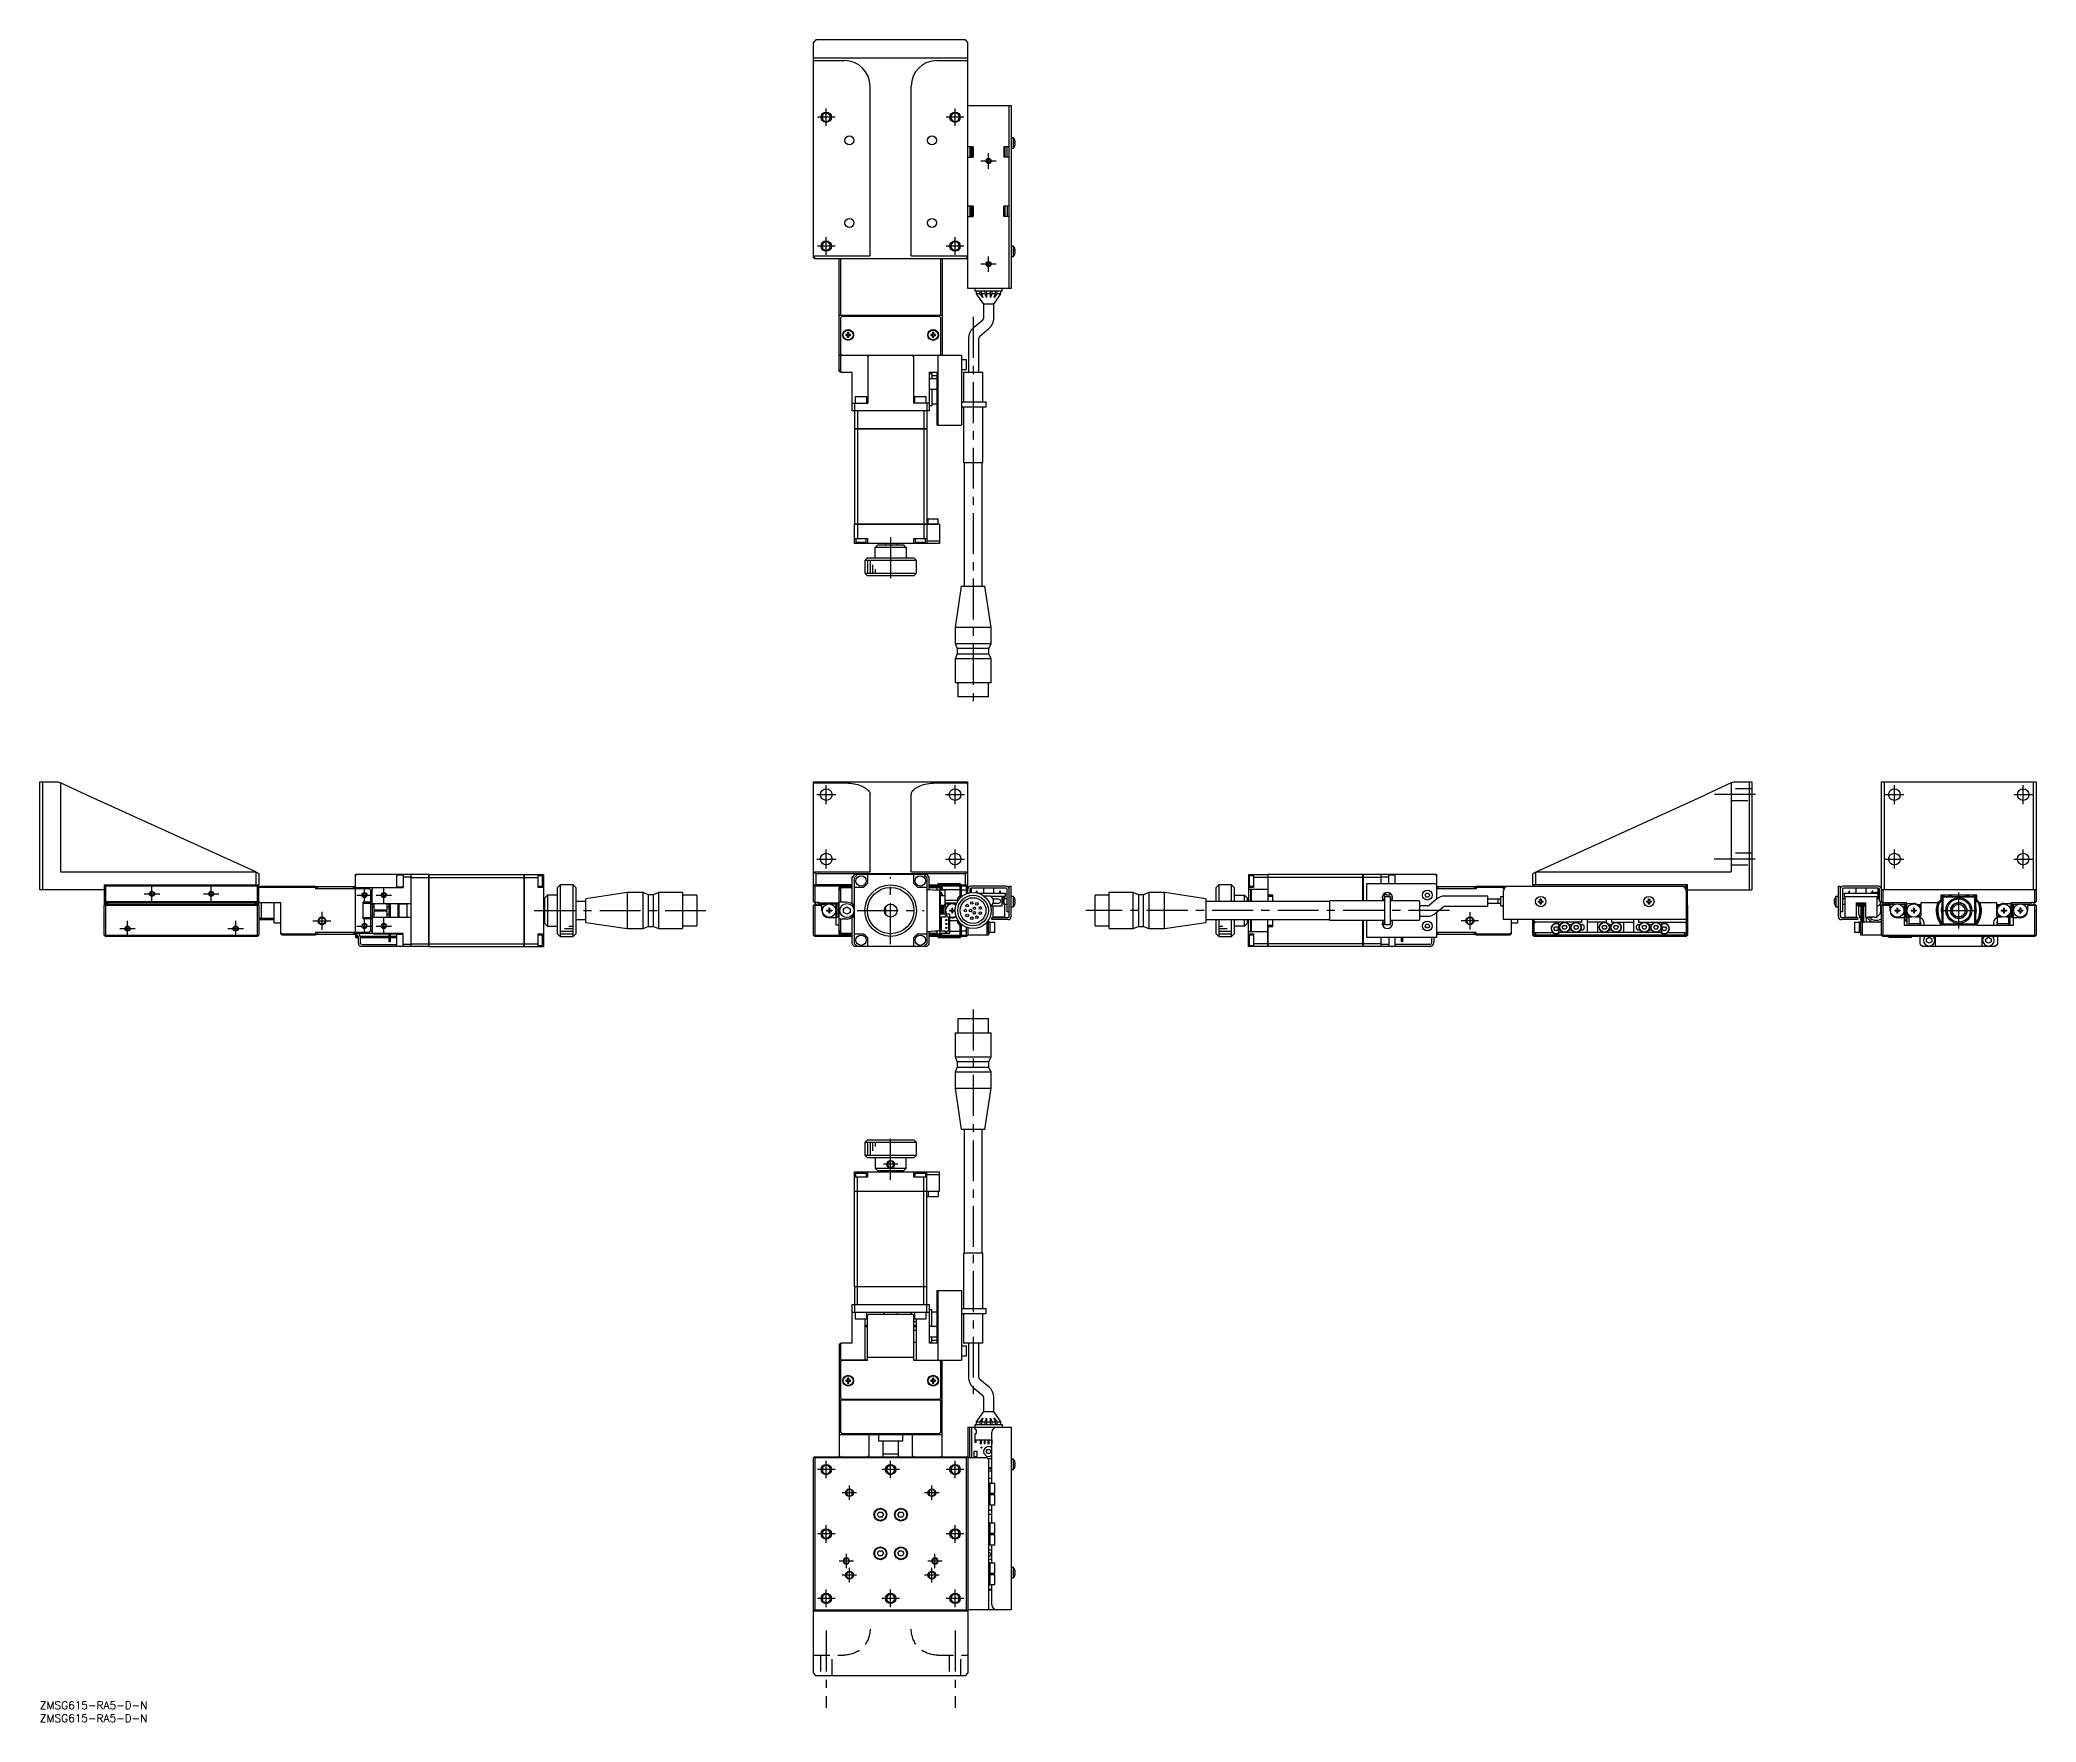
# Model space of a CAD drawing. Extents: x 0 to 775, y -8 to 645.
import ezdxf

# ---------------------------------------------------------------- set-up
doc = ezdxf.new("R2010")
doc.units = 0
doc.header["$LTSCALE"] = 0.5
doc.linetypes.add('CENTER', pattern=[50.8, 31.75, -6.35, 6.35, -6.35])
doc.linetypes.add('DASHED', pattern=[19.05, 12.7, -6.35])
for name, color, linetype in [('MSM_CENTER', 1, 'CENTER'), ('MSM_CONTINUOUS', 7, 'CONTINUOUS'), ('MSM_DASHED', 4, 'DASHED'), ('MSM_NARROW', 5, 'CONTINUOUS'), ('MSM_PART_NUMBER', 7, 'CONTINUOUS')]:
    doc.layers.add(name, color=color, linetype=linetype)
doc.styles.get("Standard").update_dxf_attribs({"font": 'txt.shx', "height": 1, "bigfont": 'bigfont.shx'})

# ---------------------------------------------------------------- blocks, each defined once
blk = doc.blocks.new('*U2')
at = {"layer": 'MSM_PART_NUMBER'}
blk.add_text('ZMSG615-RA5-D-N', height=3, dxfattribs=at).set_placement((0, -3))
blk = doc.blocks.new('*U3')
at = {"layer": 'MSM_PART_NUMBER'}
blk.add_text('ZMSG615-RA5-D-N', height=3, dxfattribs=at).set_placement((0, -8))

msp = doc.modelspace()

# ---------------------------------------------------------------- linework, layer by layer
at = {"layer": 'MSM_CENTER'}
for p, q in [((308.69, 614.86), (301.89, 614.86)), ((305.29, 611.46), (305.29, 618.26)), ((358.69, 614.86), (351.89, 614.86)), ((355.29, 611.46), (355.29, 618.26)), ((371.29, 597.86), (365.29, 597.86)), ((368.29, 594.86), (368.29, 600.86)), ((305.29, 561.46), (305.29, 568.26)), ((355.29, 561.46), (355.29, 568.26)), ((308.69, 564.86), (301.89, 564.86)), ((358.69, 564.86), (351.89, 564.86)), ((368.29, 554.86), (368.29, 560.86)), ((371.29, 557.86), (365.29, 557.86)), ((362.29, 537.41), (362.29, 386.31)), ((330.29, 451.86), (330.29, 433.36)), ((301.59, 351.95), (308.99, 351.95)), ((305.29, 348.25), (305.29, 355.65)), ((351.59, 351.95), (358.99, 351.95)), ((355.29, 348.25), (355.29, 355.65)), ((666, 351.95), (647.17, 351.95)), ((716.29, 351.95), (723.69, 351.95)), ((719.99, 348.25), (719.99, 355.65)), ((766.29, 351.95), (773.69, 351.95)), ((769.99, 348.25), (769.99, 355.65)), ((301.59, 326.95), (308.99, 326.95)), ((305.29, 323.25), (305.29, 330.65)), ((351.59, 326.95), (358.99, 326.95)), ((355.29, 323.25), (355.29, 330.65)), ((665.9, 326.95), (647.17, 326.95)), ((716.29, 326.95), (723.69, 326.95)), ((719.99, 323.25), (719.99, 330.65)), ((766.29, 326.95), (773.69, 326.95)), ((769.99, 323.25), (769.99, 330.65)), ((330.29, 293.95), (330.29, 319.95)), ((40.5, 313.45), (46.5, 313.45)), ((43.5, 310.45), (43.5, 316.45)), ((63.5, 313.45), (69.5, 313.45)), ((66.5, 310.45), (66.5, 316.45)), ((123, 312.95), (129, 312.95)), ((126, 309.95), (126, 315.95)), ((130.5, 312.95), (136.5, 312.95)), ((133.5, 309.95), (133.5, 315.95)), ((744.99, 299.95), (744.99, 313.95)), ((34, 296.95), (34, 302.95)), ((76, 296.95), (76, 302.95)), ((106, 302.95), (113, 302.95)), ((109.5, 306.45), (109.5, 299.45)), ((126, 297.95), (126, 303.95)), ((133.5, 297.95), (133.5, 303.95)), ((191.95, 306.95), (258.55, 306.95)), ((317.29, 306.95), (343.29, 306.95)), ((547.22, 306.95), (406.12, 306.95)), ((558.57, 302.95), (551.77, 302.95)), ((555.17, 306.35), (555.17, 299.55)), ((737.99, 306.95), (751.99, 306.95)), ((31, 299.95), (37, 299.95)), ((73, 299.95), (79, 299.95)), ((123, 300.95), (129, 300.95)), ((130.5, 300.95), (136.5, 300.95)), ((362.29, 268.55), (362.29, 117.45)), ((330.29, 202.5), (330.29, 220.5)), ((333.09, 208.5), (327.49, 208.5)), ((305.29, 86.6), (305.29, 93.4)), ((330.29, 86.6), (330.29, 93.4)), ((355.29, 86.6), (355.29, 93.4)), ((308.69, 90), (301.89, 90)), ((333.69, 90), (326.89, 90)), ((358.69, 90), (351.89, 90)), ((317.09, 81), (311.49, 81)), ((314.29, 78.2), (314.29, 83.8)), ((349.09, 81), (343.49, 81)), ((346.29, 78.2), (346.29, 83.8)), ((308.69, 65), (301.89, 65)), ((305.29, 61.6), (305.29, 68.4)), ((358.69, 65), (351.89, 65)), ((355.29, 61.6), (355.29, 68.4)), ((315.89, 54.5), (310.29, 54.5)), ((313.09, 51.7), (313.09, 57.3)), ((350.29, 54.5), (344.69, 54.5)), ((347.49, 51.7), (347.49, 57.3)), ((317.09, 49), (311.49, 49)), ((314.29, 46.2), (314.29, 51.8)), ((349.09, 49), (343.49, 49)), ((346.29, 46.2), (346.29, 51.8)), ((308.69, 40), (301.89, 40)), ((305.29, 36.6), (305.29, 43.4)), ((333.69, 40), (326.89, 40)), ((330.29, 36.6), (330.29, 43.4)), ((358.69, 40), (351.89, 40)), ((355.29, 36.6), (355.29, 43.4)), ((305.29, 27.5), (305.29, -2.5)), ((355.29, 27.5), (355.29, -2.5))]:
    msp.add_line(p, q, dxfattribs=at)
at = {"layer": 'MSM_CONTINUOUS'}
for p, q in [((301.29, 644.86), (300.29, 643.86)), ((300.29, 560.36), (300.29, 643.86)), ((359.29, 644.86), (301.29, 644.86)), ((360.29, 643.86), (359.29, 644.86)), ((360.29, 548.36), (360.29, 643.86)), ((300.29, 637.86), (360.29, 637.86)), ((300.29, 636.86), (312.29, 636.86)), ((348.29, 636.86), (360.29, 636.86)), ((322.29, 561.06), (322.29, 626.86)), ((338.29, 561.06), (338.29, 626.86)), ((360.29, 619.36), (377.09, 619.36)), ((376.29, 548.36), (376.29, 619.36)), ((377.09, 619.36), (377.09, 548.36)), ((377.99, 606.86), (377.09, 606.86)), ((377.99, 602.86), (377.99, 606.86)), ((378.55, 605.79), (378.55, 605.81)), ((378.55, 605.06), (378.68, 605.06)), ((378.55, 604.66), (378.55, 605.06)), ((378.68, 604.66), (378.55, 604.66)), ((362.29, 603.36), (360.29, 603.36)), ((360.29, 599.36), (362.29, 599.36)), ((361.09, 603.36), (361.09, 599.36)), ((361.59, 603.36), (361.59, 599.36)), ((361.79, 603.36), (361.79, 599.36)), ((362.29, 603.36), (362.29, 599.36)), ((374.29, 603.36), (374.29, 599.36)), ((376.29, 603.36), (374.29, 603.36)), ((376.29, 599.36), (374.29, 599.36)), ((374.79, 599.36), (374.79, 603.36)), ((375.49, 599.36), (375.49, 603.36)), ((377.09, 602.86), (377.99, 602.86)), ((378.55, 603.91), (378.55, 603.93)), ((362.29, 580.36), (360.29, 580.36)), ((360.29, 576.36), (362.29, 576.36)), ((361.09, 580.36), (361.09, 576.36)), ((361.59, 580.36), (361.59, 576.36)), ((361.79, 580.36), (361.79, 576.36)), ((362.29, 580.36), (362.29, 576.36)), ((376.29, 580.36), (374.29, 580.36)), ((374.29, 576.36), (374.29, 580.36)), ((376.29, 576.36), (374.29, 576.36)), ((374.79, 576.36), (374.79, 580.36)), ((375.49, 580.36), (375.49, 576.36)), ((300.29, 561.06), (322.29, 561.06)), ((300.29, 560.86), (301.29, 559.86)), ((300.29, 560.36), (300.79, 559.86)), ((300.54, 560.11), (300.79, 560.36)), ((359.79, 559.86), (300.79, 559.86)), ((310.29, 516.36), (310.29, 559.86)), ((310.79, 559.86), (310.79, 537.86)), ((338.29, 561.06), (360.29, 561.06)), ((349.79, 537.86), (349.79, 559.86)), ((350.29, 559.86), (350.29, 522.36)), ((359.29, 559.86), (360.29, 560.86)), ((359.79, 560.36), (360.04, 560.11)), ((359.79, 559.86), (360.29, 560.36)), ((377.99, 564.86), (377.09, 564.86)), ((377.09, 560.86), (377.99, 560.86)), ((377.99, 560.86), (377.99, 564.86)), ((378.55, 563.79), (378.55, 563.81)), ((378.55, 563.06), (378.68, 563.06)), ((378.55, 562.66), (378.55, 563.06)), ((378.68, 562.66), (378.55, 562.66)), ((378.55, 561.91), (378.55, 561.93)), ((377.09, 548.36), (360.29, 548.36)), ((363.04, 547.36), (363.04, 548.36)), ((373.54, 547.36), (363.04, 547.36)), ((363.54, 547.36), (363.54, 546.36)), ((365.04, 546.36), (363.54, 546.36)), ((363.54, 546.36), (366.29, 542.36)), ((365.04, 546.36), (365.04, 547.36)), ((366.04, 544.91), (365.04, 546.36)), ((365.54, 547.36), (365.54, 546.36)), ((367.04, 546.36), (365.54, 546.36)), ((365.54, 546.36), (366.04, 544.91)), ((367.04, 546.36), (367.04, 547.36)), ((367.54, 544.91), (367.04, 546.36)), ((367.54, 547.36), (367.54, 544.91)), ((369.04, 546.36), (367.54, 546.36)), ((369.04, 544.91), (369.04, 547.36)), ((369.54, 546.36), (369.04, 544.91)), ((369.54, 547.36), (369.54, 546.36)), ((371.04, 546.36), (369.54, 546.36)), ((370.29, 542.36), (373.04, 546.36)), ((370.54, 544.91), (371.04, 546.36)), ((371.54, 546.36), (370.54, 544.91)), ((371.04, 546.36), (371.04, 547.36)), ((371.54, 547.36), (371.54, 546.36)), ((373.04, 546.36), (371.54, 546.36)), ((373.04, 546.36), (373.04, 547.36)), ((373.54, 547.36), (373.54, 548.36)), ((350.29, 537.86), (310.29, 537.86)), ((311.29, 537.56), (310.79, 537.06)), ((310.79, 537.06), (310.79, 523.06)), ((349.29, 537.56), (311.29, 537.56)), ((316.04, 537.86), (316.04, 537.56)), ((316.54, 537.86), (316.54, 537.56)), ((322.04, 537.56), (322.04, 537.86)), ((325.49, 537.86), (325.29, 537.66)), ((335.29, 537.66), (325.29, 537.66)), ((325.29, 537.66), (325.29, 537.56)), ((335.29, 537.66), (335.09, 537.86)), ((335.29, 537.56), (335.29, 537.66)), ((338.54, 537.86), (338.54, 537.56)), ((344.04, 537.56), (344.04, 537.86)), ((344.54, 537.56), (344.54, 537.86)), ((349.79, 537.06), (349.29, 537.56)), ((349.79, 523.06), (349.79, 537.06)), ((365.94, 535.99), (362.33, 532.97)), ((370.29, 542.36), (366.29, 542.36)), ((366.29, 542.36), (366.29, 536.76)), ((370.29, 536.76), (370.29, 542.36)), ((313.55, 530.6), (312.87, 530.6)), ((312.87, 530.12), (313.55, 530.12)), ((313.55, 531.28), (313.55, 530.6)), ((313.55, 530.12), (313.55, 529.44)), ((314.03, 530.6), (314.03, 531.28)), ((314.71, 530.6), (314.03, 530.6)), ((314.03, 529.44), (314.03, 530.12)), ((314.03, 530.12), (314.71, 530.12)), ((346.55, 530.6), (345.87, 530.6)), ((345.87, 530.12), (346.55, 530.12)), ((346.55, 531.28), (346.55, 530.6)), ((346.55, 530.12), (346.55, 529.44)), ((347.03, 530.6), (347.03, 531.28)), ((347.71, 530.6), (347.03, 530.6)), ((347.03, 529.44), (347.03, 530.12)), ((347.03, 530.12), (347.71, 530.12)), ((360.55, 529.14), (360.55, 515.86)), ((364.55, 515.86), (364.55, 529.14)), ((364.91, 529.91), (368.51, 532.93)), ((357.79, 522.36), (310.29, 522.36)), ((310.79, 523.06), (311.29, 522.56)), ((310.79, 522.36), (310.79, 516.47)), ((311.29, 522.56), (349.29, 522.56)), ((316.04, 522.56), (316.04, 522.36)), ((320.29, 522.56), (320.29, 522.36)), ((321.29, 522.56), (321.29, 522.36)), ((321.39, 522.36), (321.39, 503.86)), ((321.39, 521.86), (321.89, 522.36)), ((322.79, 522.56), (322.79, 522.36)), ((337.79, 522.36), (337.79, 522.56)), ((338.69, 522.36), (339.19, 521.86)), ((339.19, 522.36), (339.19, 503.86)), ((339.29, 522.56), (339.29, 522.36)), ((340.29, 522.36), (340.29, 522.56)), ((344.54, 522.36), (344.54, 522.56)), ((348.79, 495.36), (348.79, 522.36)), ((349.29, 522.56), (349.79, 523.06)), ((357.79, 522.36), (357.79, 495.36)), ((359.79, 520.76), (357.79, 520.76)), ((359.79, 516.96), (359.79, 520.76)), ((310.29, 516.97), (310.79, 516.47)), ((310.79, 515.86), (310.29, 516.36)), ((310.79, 516.47), (311.1, 515.86)), ((311.1, 515.86), (310.79, 515.86)), ((311.1, 515.86), (315.29, 515.86)), ((315.29, 500.86), (315.29, 515.86)), ((345.29, 515.86), (345.29, 500.86)), ((345.29, 515.86), (348.79, 515.86)), ((345.29, 515.36), (346.29, 515.36)), ((348.29, 513.36), (345.29, 513.36)), ((346.29, 515.36), (346.29, 513.36)), ((346.29, 514.61), (348.29, 514.61)), ((348.29, 515.36), (348.79, 515.36)), ((348.29, 495.36), (348.29, 515.36)), ((357.79, 516.96), (359.79, 516.96)), ((358.54, 515.86), (366.04, 515.86)), ((358.54, 515.86), (358.54, 504.36)), ((366.04, 504.36), (366.04, 515.86)), ((315.29, 503.86), (321.39, 503.86)), ((316.29, 503.86), (316.29, 493.91)), ((321.04, 506.36), (316.54, 506.36)), ((316.54, 506.36), (316.54, 503.86)), ((321.04, 503.86), (321.04, 506.36)), ((345.29, 503.86), (339.19, 503.86)), ((344.04, 506.36), (339.54, 506.36)), ((339.54, 506.36), (339.54, 503.86)), ((344.04, 503.86), (344.04, 506.36)), ((344.29, 503.86), (344.29, 493.91)), ((345.29, 509.36), (348.29, 509.36)), ((346.29, 509.36), (346.29, 502.86)), ((357.79, 504.36), (367.29, 504.36)), ((367.29, 504.36), (367.29, 502.36)), ((345.29, 500.86), (315.29, 500.86)), ((317.45, 500.86), (317.45, 493.91)), ((343.14, 500.86), (343.14, 493.91)), ((346.29, 502.86), (345.29, 502.86)), ((346.29, 503.61), (348.29, 503.61)), ((367.29, 502.36), (357.79, 502.36)), ((358.54, 502.36), (358.54, 480.86)), ((366.04, 480.86), (366.04, 502.36)), ((316.29, 493.91), (344.29, 493.91)), ((316.29, 493.86), (316.29, 456.91)), ((344.29, 493.86), (316.29, 493.86)), ((316.3, 493.86), (316.3, 493.91)), ((317.45, 493.86), (317.45, 493.91)), ((317.45, 493.86), (317.45, 456.91)), ((343.13, 493.86), (343.13, 493.91)), ((343.14, 493.86), (343.14, 456.91)), ((344.28, 493.86), (344.28, 493.91)), ((344.29, 493.86), (344.29, 456.91)), ((348.29, 495.36), (357.79, 495.36)), ((358.54, 480.86), (366.04, 480.86)), ((358.79, 480.86), (358.79, 432.86)), ((365.79, 432.86), (365.79, 480.86)), ((348.69, 458.86), (344.29, 458.86)), ((344.79, 456.91), (344.79, 458.86)), ((348.69, 456.86), (348.69, 458.86)), ((316.29, 456.91), (348.29, 456.91)), ((349.29, 456.86), (316.29, 456.86)), ((316.29, 449.36), (316.29, 456.86)), ((316.29, 451.36), (321.29, 451.36)), ((316.3, 456.86), (316.3, 456.91)), ((316.79, 451.36), (316.79, 449.86)), ((320.79, 449.86), (316.79, 449.86)), ((317.45, 456.86), (317.45, 456.91)), ((317.45, 456.86), (317.45, 451.36)), ((319.79, 449.36), (319.79, 449.86)), ((320.79, 449.86), (320.79, 451.36)), ((321.29, 451.36), (321.29, 449.36)), ((339.29, 449.36), (339.29, 451.36)), ((339.29, 451.36), (344.29, 451.36)), ((339.79, 451.36), (339.79, 449.86)), ((343.79, 449.86), (339.79, 449.86)), ((340.79, 449.36), (340.79, 449.86)), ((343.13, 456.86), (343.13, 456.91)), ((343.14, 456.86), (343.14, 451.36)), ((343.79, 449.86), (343.79, 451.36)), ((344.28, 456.86), (344.28, 456.91)), ((344.29, 456.86), (344.29, 449.36)), ((344.29, 450.41), (349.29, 450.41)), ((349.29, 450.36), (344.29, 450.36)), ((348.29, 456.91), (348.29, 456.86)), ((349.24, 450.36), (349.24, 450.41)), ((349.29, 456.86), (349.29, 450.41)), ((349.29, 450.36), (349.29, 449.36)), ((349.29, 449.36), (316.29, 449.36)), ((321.29, 443.86), (320.29, 442.86)), ((340.29, 442.86), (320.29, 442.86)), ((320.29, 442.86), (320.29, 437.86)), ((321.29, 443.86), (339.29, 443.86)), ((325.29, 448.86), (324.29, 447.86)), ((324.29, 443.86), (324.29, 447.86)), ((336.29, 447.86), (324.29, 447.86)), ((325.29, 448.86), (335.29, 448.86)), ((328.29, 449.36), (328.29, 448.86)), ((332.79, 448.86), (332.79, 449.36)), ((336.29, 447.86), (335.29, 448.86)), ((336.29, 447.86), (336.29, 443.86)), ((340.29, 442.86), (339.29, 443.86)), ((340.29, 437.86), (340.29, 442.86)), ((320.29, 437.86), (340.29, 437.86)), ((320.29, 437.86), (321.29, 436.86)), ((339.29, 436.86), (321.29, 436.86)), ((339.29, 436.86), (340.29, 437.86)), ((357.72, 432.86), (355.29, 416.86)), ((357.72, 432.86), (366.86, 432.86)), ((369.29, 416.86), (366.86, 432.86)), ((369.29, 416.86), (355.29, 416.86)), ((355.29, 416.86), (355.29, 410.66)), ((369.29, 410.66), (369.29, 416.86)), ((355.29, 410.66), (369.29, 410.66)), ((355.29, 410.66), (356.14, 408.66)), ((356.14, 406.66), (355.29, 404.66)), ((369.29, 404.66), (355.29, 404.66)), ((355.29, 404.66), (355.29, 395.36)), ((368.44, 408.66), (356.14, 408.66)), ((356.14, 408.66), (356.14, 406.66)), ((356.14, 406.66), (368.44, 406.66)), ((368.44, 408.66), (369.29, 410.66)), ((368.44, 406.66), (368.44, 408.66)), ((369.29, 404.66), (368.44, 406.66)), ((369.29, 395.36), (369.29, 404.66)), ((369.29, 395.36), (355.29, 395.36)), ((356.34, 395.36), (356.34, 389.86)), ((368.24, 389.86), (368.24, 395.36)), ((368.24, 389.86), (356.34, 389.86)), ((0, 314.95), (0, 356.95)), ((0, 356.95), (7, 356.95)), ((1, 356.95), (1, 314.95)), ((7, 356.95), (8, 356.49)), ((300.29, 356.95), (360.29, 356.95)), ((300.29, 310.45), (300.29, 356.95)), ((360.29, 313.66), (360.29, 356.95)), ((656.67, 356.49), (657.67, 356.95)), ((657.67, 356.95), (664.67, 356.95)), ((663.67, 314.95), (663.67, 356.95)), ((664.67, 356.95), (664.67, 314.95)), ((714.99, 356.95), (774.99, 356.95)), ((714.99, 310.45), (714.99, 356.95)), ((715.99, 356.95), (715.99, 314.95)), ((773.99, 314.95), (773.99, 356.95)), ((774.99, 356.95), (774.99, 310.45)), ((8, 356.49), (8, 321.95)), ((18, 351.93), (8, 356.49)), ((83.8, 321.95), (18, 351.93)), ((300.29, 356.49), (312.29, 356.49)), ((312.29, 356.49), (313.08, 356.48)), ((313.08, 356.48), (313.86, 356.44)), ((313.86, 356.44), (314.63, 356.37)), ((314.63, 356.37), (315.38, 356.27)), ((315.38, 356.27), (316.12, 356.15)), ((316.12, 356.15), (316.83, 356)), ((316.83, 356), (317.52, 355.82)), ((317.52, 355.82), (318.17, 355.62)), ((318.17, 355.62), (318.79, 355.4)), ((318.79, 355.4), (319.36, 355.16)), ((319.36, 355.16), (319.9, 354.89)), ((319.9, 354.89), (320.38, 354.61)), ((320.38, 354.61), (320.82, 354.32)), ((320.82, 354.32), (321.2, 354)), ((321.2, 354), (321.53, 353.68)), ((321.53, 353.68), (321.8, 353.34)), ((321.8, 353.34), (322.02, 353)), ((322.02, 353), (322.17, 352.65)), ((322.17, 352.65), (322.26, 352.29)), ((322.26, 352.29), (322.29, 351.93)), ((322.29, 321.95), (322.29, 351.93)), ((338.29, 351.93), (338.32, 352.29)), ((338.29, 321.95), (338.29, 351.93)), ((338.32, 352.29), (338.42, 352.65)), ((338.42, 352.65), (338.57, 353)), ((338.57, 353), (338.78, 353.34)), ((338.78, 353.34), (339.05, 353.68)), ((339.05, 353.68), (339.38, 354)), ((339.38, 354), (339.77, 354.32)), ((339.77, 354.32), (340.2, 354.61)), ((340.2, 354.61), (340.69, 354.89)), ((340.69, 354.89), (341.22, 355.16)), ((341.22, 355.16), (341.8, 355.4)), ((341.8, 355.4), (342.42, 355.62)), ((342.42, 355.62), (343.07, 355.82)), ((343.07, 355.82), (343.75, 356)), ((343.75, 356), (344.47, 356.15)), ((344.47, 356.15), (345.2, 356.27)), ((345.2, 356.27), (345.96, 356.37)), ((345.96, 356.37), (346.73, 356.44)), ((346.73, 356.44), (347.51, 356.48)), ((347.51, 356.48), (348.29, 356.49)), ((348.29, 356.49), (360.29, 356.49)), ((580.87, 321.95), (646.67, 351.93)), ((656.67, 356.49), (646.67, 351.93)), ((656.67, 356.49), (656.67, 321.95)), ((8, 321.95), (83.8, 321.95)), ((83.8, 321.95), (84, 321.86)), ((84, 316.95), (84, 321.86)), ((84, 321.86), (85, 321.4)), ((85, 321.4), (85, 316.95)), ((122.5, 320.45), (123, 320.95)), ((150.95, 320.95), (122.5, 320.95)), ((122.5, 298.45), (122.5, 320.95)), ((138.5, 320.7), (138.5, 316.2)), ((141, 320.7), (138.5, 320.7)), ((141, 320.95), (141, 315.85)), ((144, 319.95), (141, 319.95)), ((144, 320.95), (144, 292.95)), ((144, 319.79), (150.95, 319.79)), ((150.95, 292.95), (150.95, 320.95)), ((151, 320.94), (150.95, 320.94)), ((151, 319.79), (150.95, 319.79)), ((151, 320.95), (187.95, 320.95)), ((151, 320.95), (151, 292.95)), ((151, 319.79), (187.95, 319.79)), ((187.95, 292.95), (187.95, 320.95)), ((188, 320.94), (187.95, 320.94)), ((188, 319.79), (187.95, 319.79)), ((188, 320.95), (195.5, 320.95)), ((188, 320.95), (188, 292.95)), ((188, 319.79), (193.5, 319.79)), ((193.5, 315.95), (193.5, 320.95)), ((195, 320.45), (193.5, 320.45)), ((195, 320.45), (195, 316.45)), ((195.5, 320.95), (195.5, 292.95)), ((300.29, 321.95), (322.29, 321.95)), ((300.29, 321.86), (301.29, 321.4)), ((301.29, 321.4), (359.29, 321.4)), ((301.29, 321.4), (301.29, 316.95)), ((316.29, 320.95), (315.29, 319.95)), ((315.29, 309.55), (315.29, 319.95)), ((344.29, 320.95), (316.29, 320.95)), ((316.29, 294.1), (316.29, 319.79)), ((321.29, 320.95), (321.29, 317.45)), ((338.29, 321.95), (360.29, 321.95)), ((339.29, 317.45), (339.29, 320.95)), ((345.29, 319.95), (344.29, 320.95)), ((344.29, 319.79), (344.29, 294.1)), ((345.29, 315.13), (345.29, 319.95)), ((359.29, 321.4), (360.29, 321.86)), ((359.29, 316.95), (359.29, 321.4)), ((469.17, 320.95), (469.17, 310.45)), ((469.17, 320.95), (476.67, 320.95)), ((469.67, 316.45), (469.67, 320.45)), ((471.17, 320.45), (469.67, 320.45)), ((471.17, 320.95), (471.17, 315.95)), ((476.67, 319.79), (471.17, 319.79)), ((476.67, 320.95), (476.67, 310.45)), ((476.67, 320.94), (476.72, 320.94)), ((476.67, 319.79), (476.72, 319.79)), ((476.72, 320.95), (476.72, 312.6)), ((513.67, 320.95), (476.72, 320.95)), ((513.67, 319.79), (476.72, 319.79)), ((513.67, 310.7), (513.67, 320.95)), ((513.67, 320.94), (513.72, 320.94)), ((513.67, 319.79), (513.72, 319.79)), ((542.17, 320.95), (513.72, 320.95)), ((513.72, 320.95), (513.72, 310.7)), ((520.67, 319.79), (513.72, 319.79)), ((520.67, 317.45), (520.67, 320.95)), ((523.67, 319.95), (520.67, 319.95)), ((523.67, 317.45), (523.67, 320.95)), ((526.17, 320.7), (523.67, 320.7)), ((526.17, 317.45), (526.17, 320.7)), ((541.67, 320.95), (542.17, 320.45)), ((542.17, 320.95), (542.17, 311.38)), ((579.67, 321.4), (580.67, 321.86)), ((579.67, 316.95), (579.67, 321.4)), ((580.67, 321.86), (580.87, 321.95)), ((580.67, 321.86), (580.67, 316.95)), ((580.87, 321.95), (656.67, 321.95)), ((25, 314.95), (0, 314.95)), ((25, 316.95), (85, 316.95)), ((25, 316.45), (25.5, 316.95)), ((25, 316.95), (25, 309.25)), ((25.5, 310.45), (25, 309.95)), ((25.25, 316.7), (25.5, 316.45)), ((25.5, 316.45), (25.5, 310.45)), ((84.5, 316.45), (25.5, 316.45)), ((25.5, 310.45), (84.5, 310.45)), ((85, 316.45), (84.5, 316.95)), ((84.5, 316.45), (84.75, 316.7)), ((84.5, 310.45), (84.5, 316.45)), ((85, 309.95), (84.5, 310.45)), ((85, 309.25), (85, 316.45)), ((85, 316.45), (107, 316.45)), ((107, 315.95), (85, 315.95)), ((85.5, 309.95), (85, 310.45)), ((107, 316.45), (107, 315.45)), ((122.5, 315.45), (107, 315.45)), ((107.3, 315.45), (107.3, 316.25)), ((107.3, 316.25), (122.3, 316.25)), ((107.8, 316.25), (107.8, 315.45)), ((121.8, 315.45), (121.8, 316.25)), ((122.3, 316.25), (122.3, 315.45)), ((122.5, 315.85), (129, 315.85)), ((127.89, 315.35), (122.5, 315.35)), ((129, 310.2), (125.5, 310.2)), ((125.5, 303.7), (125.5, 310.2)), ((127.89, 315.35), (128.39, 315.85)), ((128.5, 314.74), (127.89, 315.35)), ((129, 315.24), (128.5, 314.74)), ((128.5, 310.2), (128.5, 314.74)), ((129, 315.85), (129, 315.24)), ((129, 315.85), (141, 315.85)), ((129, 309.44), (129, 315.24)), ((138.5, 316.2), (141, 316.2)), ((193.5, 316.45), (195, 316.45)), ((195.5, 315.95), (193.5, 315.95)), ((195.5, 317.45), (195, 317.45)), ((196, 310.45), (195.5, 310.45)), ((196, 311.95), (197, 312.95)), ((196, 301.95), (196, 311.95)), ((201, 312.95), (197, 312.95)), ((197, 312.95), (197, 300.95)), ((202, 316.95), (201, 315.95)), ((201, 297.95), (201, 315.95)), ((202, 316.95), (202, 296.95)), ((207, 316.95), (202, 316.95)), ((207, 296.95), (207, 316.95)), ((208, 315.95), (207, 316.95)), ((208, 315.95), (208, 297.95)), ((212, 310.45), (208, 310.45)), ((228, 313.95), (212, 311.52)), ((212, 302.38), (212, 311.52)), ((228, 313.95), (228, 299.95)), ((234.2, 313.95), (228, 313.95)), ((234.2, 299.95), (234.2, 313.95)), ((236.2, 313.1), (234.2, 313.95)), ((236.2, 313.1), (236.2, 300.8)), ((238.2, 313.1), (236.2, 313.1)), ((240.2, 313.95), (238.2, 313.1)), ((238.2, 300.8), (238.2, 313.1)), ((240.2, 313.95), (240.2, 299.95)), ((249.5, 313.95), (240.2, 313.95)), ((249.5, 313.95), (249.5, 299.95)), ((255, 312.9), (249.5, 312.9)), ((255, 312.9), (255, 301)), ((315.29, 316.95), (300.29, 316.95)), ((300.29, 316.45), (300.79, 316.95)), ((300.79, 309.95), (300.29, 310.45)), ((300.54, 316.7), (300.79, 316.45)), ((300.79, 316.45), (300.79, 309.95)), ((315.29, 316.45), (300.79, 316.45)), ((301.79, 310.19), (301.79, 309.95)), ((310.79, 316.45), (310.29, 315.95)), ((310.29, 297.95), (310.29, 315.95)), ((310.29, 315.35), (310.79, 315.85)), ((310.39, 315.45), (310.29, 315.45)), ((310.79, 315.24), (310.29, 314.74)), ((313.29, 310.2), (310.29, 310.2)), ((310.79, 315.85), (310.79, 316.25)), ((310.79, 316.25), (315.29, 316.25)), ((311.1, 315.85), (310.79, 315.24)), ((310.79, 315.85), (315.29, 315.85)), ((310.79, 315.24), (310.79, 310.2)), ((311.29, 316.25), (311.29, 315.85)), ((311.79, 316.95), (312.14, 316.6)), ((312.14, 316.6), (315.29, 316.6)), ((319.79, 315.95), (316.29, 315.95)), ((344.29, 315.95), (340.79, 315.95)), ((344.29, 315.2), (344.59, 315.18)), ((344.59, 315.18), (349.01, 314.87)), ((345.29, 316.95), (348.79, 316.95)), ((345.29, 316.6), (348.44, 316.6)), ((357.29, 316.45), (345.29, 316.45)), ((345.29, 316.25), (349.79, 316.25)), ((345.29, 315.85), (348.29, 315.85)), ((348.29, 314.95), (347.87, 314.95)), ((348.29, 314.92), (348.29, 315.95)), ((348.29, 315.95), (349.49, 315.95)), ((348.44, 316.6), (348.79, 316.95)), ((348.79, 316.95), (348.79, 317.45)), ((348.79, 317.45), (356.79, 317.45)), ((357.09, 316.95), (348.79, 316.95)), ((349.29, 315.95), (349.29, 316.25)), ((349.29, 314.57), (349.29, 299.33)), ((349.49, 297.95), (349.49, 315.95)), ((349.49, 315.85), (349.79, 315.85)), ((349.79, 315.24), (349.49, 315.84)), ((351.49, 314.85), (349.49, 314.85)), ((349.49, 314.12), (350.04, 314.12)), ((349.49, 313.9), (349.72, 313.9)), ((349.49, 313.65), (349.72, 313.65)), ((349.49, 313.58), (349.72, 313.58)), ((349.49, 313.17), (349.58, 313.17)), ((349.49, 311.17), (349.59, 311.17)), ((349.49, 311.05), (349.59, 311.05)), ((349.49, 310.2), (349.59, 310.2)), ((349.59, 309.05), (349.59, 312.75)), ((349.69, 312.85), (351.27, 312.85)), ((349.72, 313.39), (349.72, 313.9)), ((350.29, 315.95), (349.79, 316.45)), ((349.79, 316.25), (349.79, 315.85)), ((349.79, 315.85), (350.29, 315.35)), ((350.18, 314.85), (349.79, 315.24)), ((349.79, 314.85), (349.79, 315.24)), ((349.82, 313.29), (350.15, 313.29)), ((350.15, 313.06), (349.82, 313.06)), ((350.04, 314.12), (350.04, 313.29)), ((350.04, 313.06), (350.04, 312.85)), ((350.29, 315.45), (350.19, 315.45)), ((350.25, 312.85), (350.25, 312.96)), ((350.29, 315.95), (350.29, 314.85)), ((357.29, 314.95), (350.29, 314.95)), ((350.48, 312.85), (350.48, 312.96)), ((351.37, 312.75), (351.37, 309.37)), ((351.37, 311.05), (351.49, 311.05)), ((351.37, 310.95), (356.29, 310.95)), ((351.49, 311.05), (351.49, 314.85)), ((356.29, 311.45), (356.29, 310.55)), ((357.29, 311.85), (357.29, 316.75)), ((357.66, 316.95), (360.29, 316.95)), ((359.79, 316.45), (357.79, 316.45)), ((357.79, 312.31), (357.79, 316.45)), ((359.79, 314.85), (357.79, 314.85)), ((357.96, 312.45), (357.79, 312.45)), ((359.79, 316.95), (360.29, 316.45)), ((359.79, 316.45), (360.04, 316.7)), ((359.79, 313.49), (359.79, 316.45)), ((361.09, 315.25), (361.09, 313.84)), ((361.59, 315.45), (361.15, 315.45)), ((375.09, 316.45), (361.49, 316.45)), ((375.09, 315.65), (361.49, 315.65)), ((361.59, 315.45), (361.59, 313.91)), ((363.67, 313.81), (363.67, 314.45)), ((363.92, 314.45), (363.67, 314.45)), ((363.92, 313.76), (363.92, 314.45)), ((364.32, 313.65), (374.79, 313.65)), ((366.29, 315.65), (366.29, 313.65)), ((368.29, 312.6), (366.43, 312.6)), ((374.79, 312.45), (369.05, 312.45)), ((372.29, 311.35), (370.15, 311.35)), ((370.29, 313.65), (370.29, 315.65)), ((372.92, 314.45), (372.67, 314.45)), ((372.67, 313.65), (372.67, 314.45)), ((372.92, 313.65), (372.92, 314.45)), ((373.54, 308.75), (373.54, 312.45)), ((373.77, 311.65), (373.54, 311.65)), ((373.77, 312.45), (373.77, 311.65)), ((374, 311.9), (373.77, 311.9)), ((374, 312.45), (374, 311.9)), ((374.29, 311.45), (374.09, 311.25)), ((374.09, 309.65), (374.09, 311.25)), ((374.29, 311.45), (374.29, 309.45)), ((375.49, 311.45), (374.29, 311.45)), ((374.54, 312.45), (374.54, 311.45)), ((374.79, 313.65), (374.79, 312.45)), ((375.49, 306.45), (375.49, 315.25)), ((376.29, 316.45), (377.09, 316.45)), ((376.29, 304.75), (376.29, 316.45)), ((377.09, 304.65), (377.09, 316.45)), ((377.99, 312.45), (377.09, 312.45)), ((377.99, 308.45), (377.99, 312.45)), ((378.55, 311.38), (378.55, 311.4)), ((378.55, 310.65), (378.68, 310.65)), ((378.55, 310.25), (378.55, 310.65)), ((378.68, 310.25), (378.55, 310.25)), ((409.67, 301), (409.67, 312.9)), ((415.17, 312.9), (409.67, 312.9)), ((415.17, 299.95), (415.17, 313.95)), ((424.47, 313.95), (415.17, 313.95)), ((424.47, 299.95), (424.47, 313.95)), ((426.47, 313.1), (424.47, 313.95)), ((426.47, 313.1), (426.47, 300.8)), ((428.47, 313.1), (426.47, 313.1)), ((430.47, 313.95), (428.47, 313.1)), ((428.47, 300.8), (428.47, 313.1)), ((430.47, 313.95), (430.47, 299.95)), ((436.67, 313.95), (430.47, 313.95)), ((436.67, 299.95), (436.67, 313.95)), ((452.67, 311.52), (436.67, 313.95)), ((452.67, 311.52), (452.67, 302.38)), ((500.67, 310.45), (452.67, 310.45)), ((457.67, 316.95), (456.67, 315.95)), ((456.67, 310.45), (456.67, 315.95)), ((457.67, 316.95), (457.67, 310.45)), ((462.67, 316.95), (457.67, 316.95)), ((462.67, 310.45), (462.67, 316.95)), ((463.67, 315.95), (462.67, 316.95)), ((463.67, 315.95), (463.67, 310.45)), ((463.67, 312.95), (467.67, 312.95)), ((467.67, 310.45), (467.67, 312.95)), ((468.67, 311.95), (467.67, 312.95)), ((468.67, 311.95), (468.67, 310.45)), ((469.17, 317.45), (469.67, 317.45)), ((471.17, 315.95), (469.17, 315.95)), ((469.37, 315.18), (469.17, 315.18)), ((469.37, 315.2), (469.37, 315.18)), ((469.37, 315.2), (470.17, 315.2)), ((469.67, 316.45), (471.17, 316.45)), ((470.17, 310.45), (470.17, 315.2)), ((470.17, 315.15), (470.22, 315.15)), ((470.22, 315.2), (470.22, 310.45)), ((470.22, 315.2), (476.67, 315.2)), ((476.67, 312.6), (478.67, 312.6)), ((476.72, 313.1), (478.67, 313.1)), ((478.67, 310.45), (478.67, 313.1)), ((500.67, 310.7), (500.67, 303.2)), ((522.17, 310.7), (500.67, 310.7)), ((515.17, 317.45), (542.17, 317.45)), ((515.17, 310.7), (515.17, 317.45)), ((523.1, 313.17), (521.85, 313.17)), ((521.85, 313.17), (521.85, 311.17)), ((521.85, 311.17), (522.17, 311.17)), ((522.17, 312.45), (524.17, 312.45)), ((522.17, 301.45), (522.17, 312.45)), ((523.1, 312.45), (523.1, 313.17)), ((524.76, 313.17), (523.76, 313.17)), ((523.76, 313.17), (523.76, 312.45)), ((524.17, 312.45), (524.17, 301.45)), ((524.17, 311.17), (525.01, 311.17)), ((535.67, 310.7), (524.17, 310.7)), ((525.01, 311.17), (525.01, 312.75)), ((535.67, 310.7), (535.67, 303.2)), ((537.81, 312.95), (538.24, 313.7)), ((538.24, 312.2), (537.81, 312.95)), ((538.24, 313.7), (539.11, 313.7)), ((539.11, 312.2), (538.24, 312.2)), ((539.11, 313.7), (539.54, 312.95)), ((539.54, 312.95), (539.11, 312.2)), ((542.23, 311.43), (539.31, 308.98)), ((557.67, 315.45), (542.17, 315.45)), ((542.37, 315.45), (542.37, 316.25)), ((542.37, 316.25), (557.37, 316.25)), ((542.87, 316.25), (542.87, 315.45)), ((562.17, 312.6), (545.45, 312.6)), ((556.87, 315.45), (556.87, 316.25)), ((557.37, 316.25), (557.37, 315.45)), ((557.67, 316.45), (557.67, 315.45)), ((557.67, 316.45), (639.17, 316.45)), ((568.17, 315.95), (557.67, 315.95)), ((562.17, 308.6), (562.17, 312.6)), ((567.17, 311.35), (562.17, 311.35)), ((566.17, 309.85), (566.17, 311.35)), ((567.17, 308.75), (567.17, 312.45)), ((567.17, 312.45), (568.17, 312.45)), ((568.17, 315.25), (568.17, 316.45)), ((568.17, 303.45), (568.17, 314.45)), ((639.67, 316.95), (579.67, 316.95)), ((579.67, 316.45), (580.17, 316.95)), ((579.92, 316.7), (580.17, 316.45)), ((581.75, 310.65), (582.47, 310.65)), ((582.47, 310.25), (581.75, 310.25)), ((582.47, 310.65), (582.47, 311.38)), ((582.47, 309.52), (582.47, 310.25)), ((582.87, 311.38), (582.87, 310.65)), ((582.87, 310.65), (583.6, 310.65)), ((582.87, 310.25), (582.87, 309.52)), ((583.6, 310.25), (582.87, 310.25)), ((623.75, 310.65), (624.47, 310.65)), ((624.47, 310.25), (623.75, 310.25)), ((624.47, 310.65), (624.47, 311.38)), ((624.47, 309.52), (624.47, 310.25)), ((624.87, 311.38), (624.87, 310.65)), ((624.87, 310.65), (625.6, 310.65)), ((624.87, 310.25), (624.87, 309.52)), ((625.6, 310.25), (624.87, 310.25)), ((639.67, 316.45), (639.17, 316.95)), ((639.17, 316.45), (639.42, 316.7)), ((639.17, 316.45), (639.17, 315.25)), ((639.17, 314.45), (639.17, 297.45)), ((639.67, 309.95), (639.17, 310.45)), ((639.67, 309.25), (639.67, 316.95)), ((639.67, 314.95), (664.67, 314.95)), ((696.6, 310.65), (696.73, 310.65)), ((696.73, 310.25), (696.6, 310.25)), ((696.73, 311.4), (696.73, 311.38)), ((696.73, 310.65), (696.73, 310.25)), ((697.29, 312.45), (697.29, 308.45)), ((698.19, 312.45), (697.29, 312.45)), ((698.19, 316.45), (698.99, 316.45)), ((698.19, 316.45), (698.19, 304.65)), ((698.99, 316.45), (698.99, 304.75)), ((699.79, 315.25), (699.79, 306.45)), ((700.74, 311.45), (699.79, 311.45)), ((713.79, 316.45), (700.19, 316.45)), ((713.79, 315.65), (700.19, 315.65)), ((700.49, 313.65), (700.49, 312.45)), ((700.49, 313.65), (713.49, 313.65)), ((700.49, 312.45), (713.49, 312.45)), ((700.74, 312.45), (700.74, 304.45)), ((702.61, 314.45), (702.36, 314.45)), ((702.36, 313.65), (702.36, 314.45)), ((702.61, 313.65), (702.61, 314.45)), ((704.99, 315.65), (704.99, 313.65)), ((708.99, 313.65), (708.99, 315.65)), ((711.36, 313.65), (711.36, 314.45)), ((711.61, 314.45), (711.36, 314.45)), ((711.61, 313.65), (711.61, 314.45)), ((713.24, 304.45), (713.24, 312.45)), ((713.49, 313.65), (713.49, 312.45)), ((713.69, 312.45), (713.49, 312.45)), ((713.69, 311.45), (713.69, 315.45)), ((714.14, 315.45), (713.69, 315.45)), ((713.69, 311.45), (714.19, 311.45)), ((714.19, 310.45), (714.19, 315.25)), ((714.99, 310.45), (714.19, 310.45)), ((714.73, 306.74), (714.73, 310.45)), ((774.99, 314.95), (714.99, 314.95)), ((715.49, 309.95), (714.99, 310.45)), ((715.49, 314.95), (715.49, 309.95)), ((736.78, 309.95), (737.99, 311.15)), ((737.99, 310.45), (737.49, 309.95)), ((751.99, 312.95), (737.99, 312.95)), ((737.99, 312.95), (737.99, 310.45)), ((738.49, 311.65), (738.79, 311.95)), ((738.49, 302.25), (738.49, 311.65)), ((738.99, 312.15), (738.79, 311.95)), ((738.79, 311.95), (738.79, 301.95)), ((738.99, 312.15), (739.29, 312.45)), ((750.99, 312.15), (738.99, 312.15)), ((739.29, 312.45), (750.69, 312.45)), ((750.69, 312.45), (750.99, 312.15)), ((751.19, 311.95), (750.99, 312.15)), ((751.19, 301.95), (751.19, 311.95)), ((751.19, 311.95), (751.49, 311.65)), ((751.49, 311.65), (751.49, 302.25)), ((751.99, 310.45), (751.99, 312.95)), ((751.99, 311.15), (753.2, 309.95)), ((752.49, 309.95), (751.99, 310.45)), ((773.49, 309.95), (773.49, 310.19)), ((774.49, 309.95), (774.49, 314.95)), ((774.99, 310.45), (774.49, 309.95)), ((93.5, 309.95), (25, 309.95)), ((25, 309.72), (26.4, 309.72)), ((25, 308.95), (25.5, 309.45)), ((25.1, 309.15), (25, 309.25)), ((25, 297.45), (25, 308.95)), ((25.1, 309.05), (25.1, 309.25)), ((25.25, 309.2), (25.5, 308.95)), ((26.1, 309.55), (25.4, 309.55)), ((25.5, 309.45), (84.5, 309.45)), ((84.5, 308.95), (25.5, 308.95)), ((25.5, 308.95), (25.5, 297.45)), ((26.4, 309.72), (26.4, 309.45)), ((85, 309.72), (83.6, 309.72)), ((83.6, 309.72), (83.6, 309.45)), ((84.6, 309.55), (83.9, 309.55)), ((84.5, 309.45), (85, 308.95)), ((84.5, 308.95), (84.75, 309.2)), ((84.5, 297.45), (84.5, 308.95)), ((85, 309.25), (84.9, 309.15)), ((84.9, 309.25), (84.9, 309.05)), ((85, 308.95), (85, 297.45)), ((85, 303.95), (91, 303.95)), ((85, 303.45), (91, 303.45)), ((86, 303.95), (86, 309.95)), ((91, 302.2), (91, 309.95)), ((93.5, 297.95), (93.5, 309.95)), ((128.5, 309.7), (125.5, 309.7)), ((125.5, 304.2), (128.5, 304.2)), ((129, 303.7), (125.5, 303.7)), ((128.5, 304.2), (128.5, 309.7)), ((129, 309.44), (128.5, 309.23)), ((128.5, 304.67), (129, 304.46)), ((128.5, 299.16), (128.5, 303.7)), ((144, 309.55), (129, 309.55)), ((129, 304.46), (129, 298.66)), ((129, 304.35), (144, 304.35)), ((129.1, 304.35), (129.1, 309.55)), ((129.6, 309.45), (129.1, 309.45)), ((129.1, 308.45), (129.6, 308.45)), ((129.6, 305.45), (129.1, 305.45)), ((129.1, 304.45), (129.6, 304.45)), ((129.5, 309.55), (129.5, 309.45)), ((129.5, 304.45), (129.5, 304.35)), ((129.6, 309.55), (129.6, 307.2)), ((129.6, 307.2), (134.8, 307.2)), ((129.6, 306.7), (129.6, 304.35)), ((134.8, 306.7), (129.6, 306.7)), ((134.8, 307.2), (134.8, 309.55)), ((135.5, 309.45), (134.8, 309.45)), ((134.8, 308.45), (135.5, 308.45)), ((134.8, 304.35), (134.8, 306.7)), ((135.5, 305.45), (134.8, 305.45)), ((134.8, 304.45), (135.5, 304.45)), ((135.5, 309.55), (135.5, 304.35)), ((136, 309.55), (136, 304.35)), ((139.1, 304.35), (139.1, 309.55)), ((139.3, 309.55), (139.3, 304.35)), ((142.5, 309.45), (139.3, 309.45)), ((139.3, 304.45), (142.5, 304.45)), ((142.5, 309.55), (142.5, 304.35)), ((196, 309.45), (195.5, 309.45)), ((195.5, 308.45), (196, 308.45)), ((196, 305.45), (195.5, 305.45)), ((195.5, 304.45), (196, 304.45)), ((195.5, 303.45), (196, 303.45)), ((208, 303.45), (212, 303.45)), ((212, 302.38), (228, 299.95)), ((300.29, 308.95), (300.79, 309.45)), ((300.29, 297.45), (300.29, 308.95)), ((300.54, 309.2), (300.79, 308.95)), ((300.79, 309.95), (301.23, 309.95)), ((300.79, 309.45), (301.23, 309.45)), ((303.09, 308.95), (300.79, 308.95)), ((300.79, 308.95), (300.79, 297.45)), ((301.79, 309.95), (310.09, 309.95)), ((302.55, 309.45), (305.68, 309.45)), ((303.59, 309.3), (303.09, 308.95)), ((303.09, 308.95), (303.59, 308.45)), ((303.59, 306.95), (303.59, 309.45)), ((305.39, 307.09), (306.19, 307.09)), ((305.39, 307.09), (305.39, 306.8)), ((305.39, 306.8), (306.19, 306.8)), ((305.92, 307.09), (305.92, 306.8)), ((306.54, 307.95), (306.25, 307.95)), ((306.25, 307.95), (306.25, 307.15)), ((306.25, 307.42), (306.54, 307.42)), ((306.25, 306.74), (306.25, 305.95)), ((306.25, 306.48), (306.54, 306.48)), ((306.54, 305.95), (306.25, 305.95)), ((309.09, 304.15), (306.39, 304.15)), ((306.54, 307.95), (306.54, 307.15)), ((306.54, 306.74), (306.54, 305.95)), ((306.6, 307.09), (307.39, 307.09)), ((306.6, 306.8), (307.39, 306.8)), ((306.86, 306.8), (306.86, 307.09)), ((309.09, 309.45), (307.11, 309.45)), ((307.39, 307.09), (307.39, 306.8)), ((308.8, 308.33), (309.09, 308.5)), ((309.09, 305.4), (308.8, 305.57)), ((309.09, 308.5), (309.09, 309.45)), ((309.09, 301.25), (309.09, 305.4)), ((309.89, 309.45), (309.29, 309.45)), ((309.29, 309.45), (309.29, 304.45)), ((309.89, 304.45), (309.29, 304.45)), ((309.89, 309.45), (309.89, 304.45)), ((310.09, 309.95), (310.09, 308.5)), ((310.09, 309.72), (310.29, 309.72)), ((310.29, 308.38), (310.09, 308.5)), ((310.09, 305.4), (310.29, 305.51)), ((310.09, 305.4), (310.09, 304.95)), ((310.09, 304.95), (310.29, 304.95)), ((310.29, 304.75), (310.09, 304.95)), ((310.29, 303.7), (313.29, 303.7)), ((310.79, 303.7), (310.79, 298.66)), ((312.04, 307.67), (313.29, 308.39)), ((312.04, 306.23), (312.04, 307.67)), ((313.29, 305.5), (312.04, 306.23)), ((313.29, 308.39), (314.54, 307.67)), ((314.54, 306.23), (313.29, 305.5)), ((314.54, 307.67), (314.54, 306.23)), ((315.29, 309.55), (316.29, 309.55)), ((316.29, 304.35), (315.29, 304.35)), ((315.29, 293.95), (315.29, 304.35)), ((315.38, 309.44), (316.29, 309.44)), ((316.29, 304.46), (315.38, 304.46)), ((328.29, 308.45), (328.29, 305.45)), ((349.49, 309.64), (349.59, 309.64)), ((349.49, 308.45), (349.5, 308.45)), ((349.72, 308.22), (349.49, 308.22)), ((349.72, 308.15), (349.49, 308.15)), ((349.72, 307.9), (349.49, 307.9)), ((349.49, 307.2), (350.29, 307.2)), ((349.49, 306.7), (350.29, 306.7)), ((349.49, 305.95), (350.29, 305.95)), ((353.19, 305.52), (349.49, 305.52)), ((350.95, 308.95), (349.69, 308.95)), ((349.72, 307.9), (349.72, 308.41)), ((349.72, 307.95), (350.29, 307.95)), ((349.73, 308.45), (350.29, 308.45)), ((350.15, 308.74), (349.82, 308.74)), ((349.82, 308.51), (350.15, 308.51)), ((349.92, 308.95), (349.92, 308.74)), ((349.92, 308.51), (349.92, 308.45)), ((349.92, 307.95), (349.92, 307.2)), ((349.92, 306.7), (349.92, 305.95)), ((349.99, 304.52), (351.64, 304.52)), ((349.99, 299.02), (349.99, 304.52)), ((350.04, 308.95), (350.04, 308.74)), ((350.04, 308.51), (350.04, 308.45)), ((350.04, 307.95), (350.04, 307.2)), ((350.04, 306.7), (350.04, 305.95)), ((350.25, 308.84), (350.25, 308.95)), ((350.29, 305.52), (350.29, 308.54)), ((350.49, 308.5), (350.29, 308.38)), ((350.48, 308.84), (350.48, 308.95)), ((350.49, 308.5), (350.49, 308.95)), ((350.69, 308.95), (350.69, 305.52)), ((351.34, 309.3), (351.02, 308.98)), ((351.29, 309.25), (351.29, 305.52)), ((351.37, 309.95), (355.97, 309.95)), ((351.49, 309.45), (351.49, 308.5)), ((353.48, 309.45), (351.49, 309.45)), ((351.49, 308.5), (351.79, 308.33)), ((351.64, 304.52), (351.64, 305.02)), ((351.64, 305.02), (352.14, 305.02)), ((351.79, 305.57), (351.71, 305.52)), ((352.14, 305.02), (352.14, 304.52)), ((352.14, 304.52), (352.69, 304.52)), ((352.69, 304.52), (352.69, 299.02)), ((353.19, 307.09), (353.99, 307.09)), ((353.19, 307.09), (353.19, 306.8)), ((353.19, 306.8), (353.99, 306.8)), ((353.19, 305.52), (353.19, 298.02)), ((354.19, 304.15), (353.19, 304.15)), ((356.29, 302.95), (353.19, 302.95)), ((353.72, 307.09), (353.72, 306.8)), ((354.34, 307.95), (354.05, 307.95)), ((354.05, 307.95), (354.05, 307.15)), ((354.05, 307.42), (354.34, 307.42)), ((354.05, 306.74), (354.05, 305.95)), ((354.05, 306.48), (354.34, 306.48)), ((354.34, 305.95), (354.05, 305.95)), ((354.34, 307.95), (354.34, 307.15)), ((354.34, 306.74), (354.34, 305.95)), ((354.4, 307.09), (355.19, 307.09)), ((354.4, 306.8), (355.19, 306.8)), ((354.66, 306.8), (354.66, 307.09)), ((355.75, 309.45), (354.91, 309.45)), ((355.19, 307.09), (355.19, 306.8)), ((356.29, 303.34), (356.29, 302.45)), ((367.49, 302.25), (367.79, 301.95)), ((368.79, 302.45), (367.66, 302.45)), ((367.79, 297.45), (367.79, 302.62)), ((368.29, 298.45), (368.29, 303.34)), ((368.79, 302.45), (368.79, 298.45)), ((370.79, 302.35), (368.79, 302.35)), ((369.06, 308.75), (373.54, 308.75)), ((369.59, 303.45), (369.59, 304.25)), ((369.59, 304.25), (375.79, 304.25)), ((375.89, 303.45), (369.59, 303.45)), ((370.04, 304.45), (370.04, 308.75)), ((374.54, 304.45), (370.04, 304.45)), ((370.15, 309.85), (372.29, 309.85)), ((370.79, 298.55), (370.79, 302.35)), ((374.09, 309.65), (374.29, 309.45)), ((374.29, 309.45), (375.49, 309.45)), ((374.54, 309.45), (374.54, 304.45)), ((376.29, 306.45), (375.49, 306.45)), ((377.09, 308.45), (377.99, 308.45)), ((378.55, 309.5), (378.55, 309.52)), ((436.67, 299.95), (452.67, 302.38)), ((452.67, 303.45), (500.67, 303.45)), ((456.67, 297.95), (456.67, 303.45)), ((457.67, 303.45), (457.67, 296.95)), ((462.67, 296.95), (462.67, 303.45)), ((463.67, 303.45), (463.67, 297.95)), ((467.67, 300.95), (467.67, 303.45)), ((468.67, 303.45), (468.67, 301.95)), ((469.17, 292.95), (469.17, 303.45)), ((470.17, 298.7), (470.17, 303.45)), ((470.22, 303.45), (470.22, 298.7)), ((476.67, 292.95), (476.67, 303.45)), ((478.67, 300.79), (478.67, 303.45)), ((500.67, 303.2), (522.17, 303.2)), ((513.67, 292.95), (513.67, 303.2)), ((513.72, 303.2), (513.72, 292.95)), ((515.17, 296.45), (515.17, 303.2)), ((521.49, 303.02), (521.67, 303.02)), ((521.67, 303.2), (521.67, 303.02)), ((524.17, 303.2), (535.67, 303.2)), ((538.67, 308.74), (535.67, 308.74)), ((535.67, 304.74), (538.67, 304.74)), ((541.88, 305.91), (544.8, 308.36)), ((542.17, 306.16), (542.17, 296.45)), ((545.45, 308.6), (562.17, 308.6)), ((562.17, 309.85), (567.17, 309.85)), ((567.17, 308.75), (568.17, 308.75)), ((639.17, 303.45), (568.17, 303.45)), ((571.17, 303.45), (571.17, 297.95)), ((573.67, 303.45), (573.67, 302.2)), ((579.67, 297.45), (579.67, 303.45)), ((580.17, 297.45), (580.17, 303.45)), ((580.17, 301.95), (580.67, 302.45)), ((598.67, 302.45), (580.17, 302.45)), ((589.67, 298.45), (589.67, 302.45)), ((598.67, 302.45), (598.67, 303.45)), ((600.67, 303.45), (600.67, 298.45)), ((608.17, 302.45), (600.67, 302.45)), ((604.87, 298.45), (604.87, 302.45)), ((608.17, 302.45), (608.17, 303.45)), ((610.17, 303.45), (610.17, 302.45)), ((610.17, 302.45), (618.67, 302.45)), ((614.87, 302.45), (614.87, 298.45)), ((618.67, 303.45), (618.67, 298.45)), ((620.67, 303.45), (620.67, 302.45)), ((620.67, 302.45), (639.17, 302.45)), ((629.67, 298.45), (629.67, 302.45)), ((638.67, 302.45), (639.17, 301.95)), ((639.67, 309.95), (639.17, 309.95)), ((639.67, 309.72), (639.17, 309.72)), ((639.27, 309.55), (639.17, 309.55)), ((639.67, 308.95), (639.17, 309.45)), ((639.17, 308.95), (639.42, 309.2)), ((639.67, 309.25), (639.57, 309.15)), ((639.57, 309.25), (639.57, 309.05)), ((639.67, 308.95), (639.67, 297.45)), ((696.73, 309.52), (696.73, 309.5)), ((697.29, 308.45), (698.19, 308.45)), ((699.79, 306.45), (698.99, 306.45)), ((705.69, 303.45), (699.39, 303.45)), ((699.49, 304.25), (705.69, 304.25)), ((699.79, 309.45), (700.74, 309.45)), ((700.74, 304.45), (705.24, 304.45)), ((704.49, 302.35), (704.49, 298.55)), ((706.49, 302.35), (704.49, 302.35)), ((705.24, 309.95), (708.74, 309.95)), ((705.24, 304.45), (705.24, 309.95)), ((708.74, 309.25), (705.24, 309.25)), ((708.74, 308.75), (705.24, 308.75)), ((705.69, 304.25), (705.69, 303.45)), ((706.49, 298.45), (706.49, 302.45)), ((714.99, 302.45), (706.49, 302.45)), ((708.74, 308.6), (706.99, 308.6)), ((706.99, 308.45), (707.49, 308.45)), ((706.99, 308.45), (706.99, 302.45)), ((706.99, 298.45), (706.99, 302.45)), ((707.49, 308.45), (707.49, 297.45)), ((707.49, 301.95), (707.99, 302.45)), ((707.99, 308.6), (707.99, 302.45)), ((708.74, 309.95), (708.74, 304.45)), ((708.74, 304.45), (709.74, 304.45)), ((708.99, 304.45), (708.99, 302.45)), ((709.74, 304.55), (712.24, 304.55)), ((709.74, 304.45), (709.74, 304.55)), ((710.54, 304.55), (710.54, 304.45)), ((710.54, 304.45), (711.44, 304.45)), ((710.91, 304.55), (710.91, 304.45)), ((711.06, 304.55), (711.06, 304.45)), ((711.44, 304.55), (711.44, 304.45)), ((712.24, 304.45), (712.24, 304.55)), ((712.24, 304.45), (713.24, 304.45)), ((714.99, 308.95), (715.49, 309.45)), ((714.99, 297.45), (714.99, 308.95)), ((715.24, 309.2), (715.49, 308.95)), ((724.79, 309.95), (715.49, 309.95)), ((715.49, 309.45), (720.37, 309.45)), ((715.49, 308.95), (715.49, 297.45)), ((717.79, 308.95), (715.49, 308.95)), ((717.49, 309.95), (717.49, 309.45)), ((718.29, 309.3), (717.79, 308.95)), ((717.79, 308.95), (718.29, 308.45)), ((717.99, 309.95), (717.99, 309.45)), ((718.29, 306.95), (718.29, 309.45)), ((718.99, 309.95), (718.99, 309.45)), ((720.09, 307.09), (720.09, 306.8)), ((720.09, 307.09), (720.88, 307.09)), ((720.09, 306.8), (720.88, 306.8)), ((720.62, 307.09), (720.62, 306.8)), ((720.94, 307.95), (720.94, 307.15)), ((721.23, 307.95), (720.94, 307.95)), ((720.94, 307.42), (721.23, 307.42)), ((720.94, 306.74), (720.94, 305.95)), ((720.94, 306.48), (721.23, 306.48)), ((721.23, 305.95), (720.94, 305.95)), ((723.79, 304.15), (721.09, 304.15)), ((721.23, 307.95), (721.23, 307.15)), ((721.23, 306.74), (721.23, 305.95)), ((721.29, 307.09), (722.09, 307.09)), ((721.29, 306.8), (722.09, 306.8)), ((721.56, 306.8), (721.56, 307.09)), ((721.8, 309.45), (723.79, 309.45)), ((722.09, 307.09), (722.09, 306.8)), ((723.79, 308.5), (723.49, 308.33)), ((723.49, 305.57), (723.79, 305.4)), ((723.59, 305.52), (723.57, 305.52)), ((723.79, 309.45), (723.79, 308.5)), ((723.79, 305.4), (723.79, 301.25)), ((723.79, 305.02), (723.99, 305.02)), ((724.99, 303.52), (723.79, 303.52)), ((723.79, 303.02), (724.99, 303.02)), ((724.99, 302.95), (723.79, 302.95)), ((723.91, 309.37), (723.91, 309.95)), ((723.99, 309.25), (723.94, 309.3)), ((723.99, 309.45), (724.59, 309.45)), ((723.99, 304.45), (723.99, 309.45)), ((723.99, 304.45), (724.59, 304.45)), ((724.59, 304.45), (724.59, 309.45)), ((724.79, 308.95), (724.59, 308.95)), ((724.59, 305.02), (724.79, 305.02)), ((724.79, 308.5), (724.79, 309.95)), ((724.79, 309.72), (727.44, 309.72)), ((724.79, 308.5), (725.01, 308.37)), ((725.01, 305.53), (724.79, 305.4)), ((724.79, 303.52), (724.79, 305.4)), ((724.79, 304.95), (725.83, 304.95)), ((725.29, 304.45), (724.79, 304.95)), ((724.79, 302.95), (724.79, 303.02)), ((724.99, 308.37), (724.99, 308.38)), ((724.99, 305.52), (724.99, 305.52)), ((724.99, 305.51), (724.99, 305.52)), ((724.99, 301.25), (724.99, 304.75)), ((726.77, 304.45), (725.29, 304.45)), ((725.54, 304.45), (725.54, 301.25)), ((726.49, 307.09), (726.49, 306.8)), ((726.49, 307.09), (727.28, 307.09)), ((726.49, 306.8), (727.28, 306.8)), ((727.02, 307.09), (727.02, 306.8)), ((727.63, 307.95), (727.34, 307.95)), ((727.34, 307.95), (727.34, 307.15)), ((727.34, 307.42), (727.63, 307.42)), ((727.34, 306.74), (727.34, 305.95)), ((727.34, 306.48), (727.63, 306.48)), ((727.63, 305.95), (727.34, 305.95)), ((727.63, 307.95), (727.63, 307.15)), ((727.63, 306.74), (727.63, 305.95)), ((727.69, 307.09), (728.49, 307.09)), ((727.69, 306.8), (728.49, 306.8)), ((727.96, 306.8), (727.96, 307.09)), ((730.04, 304.45), (728.2, 304.45)), ((728.49, 307.09), (728.49, 306.8)), ((729, 309.25), (730.29, 309.25)), ((729.15, 304.95), (730.29, 304.95)), ((730.29, 308.75), (729.57, 308.75)), ((730.29, 304.95), (729.79, 304.45)), ((730.04, 301.25), (730.04, 304.45)), ((737.49, 309.95), (730.29, 309.95)), ((730.29, 309.95), (730.29, 304.95)), ((738.79, 301.95), (738.49, 302.25)), ((741.82, 303.75), (742.01, 303.75)), ((742.24, 303.52), (742.01, 303.75)), ((742.24, 303.52), (742.07, 303.52)), ((742.24, 303.39), (742.24, 303.52)), ((747.96, 303.75), (747.74, 303.52)), ((747.91, 303.52), (747.74, 303.52)), ((747.74, 303.52), (747.74, 303.39)), ((747.74, 303.39), (747.74, 303.39)), ((747.96, 303.75), (748.15, 303.75)), ((751.49, 302.25), (751.19, 301.95)), ((759.69, 309.95), (752.49, 309.95)), ((759.69, 304.95), (759.69, 309.95)), ((759.69, 309.25), (760.97, 309.25)), ((760.41, 308.75), (759.69, 308.75)), ((759.69, 304.95), (760.83, 304.95)), ((760.19, 304.45), (759.69, 304.95)), ((761.77, 304.45), (759.94, 304.45)), ((759.94, 304.45), (759.94, 301.25)), ((761.49, 307.09), (761.49, 306.8)), ((761.49, 307.09), (762.28, 307.09)), ((761.49, 306.8), (762.28, 306.8)), ((762.02, 307.09), (762.02, 306.8)), ((762.63, 307.95), (762.34, 307.95)), ((762.34, 307.95), (762.34, 307.15)), ((762.34, 307.42), (762.63, 307.42)), ((762.34, 306.74), (762.34, 305.95)), ((762.34, 306.48), (762.63, 306.48)), ((762.63, 305.95), (762.34, 305.95)), ((762.53, 309.72), (765.19, 309.72)), ((762.63, 307.95), (762.63, 307.15)), ((762.63, 306.74), (762.63, 305.95)), ((762.69, 307.09), (763.49, 307.09)), ((762.69, 306.8), (763.49, 306.8)), ((762.96, 306.8), (762.96, 307.09)), ((764.69, 304.45), (763.2, 304.45)), ((763.49, 307.09), (763.49, 306.8)), ((764.15, 304.95), (765.19, 304.95)), ((764.44, 301.25), (764.44, 304.45)), ((765.19, 304.95), (764.69, 304.45)), ((764.97, 308.37), (765.19, 308.5)), ((765.19, 305.4), (764.97, 305.53)), ((764.99, 308.37), (764.99, 308.38)), ((764.99, 305.51), (764.99, 305.52)), ((764.99, 301.25), (764.99, 304.75)), ((772.73, 309.95), (765.19, 309.95)), ((765.19, 309.95), (765.19, 308.5)), ((765.19, 305.4), (765.19, 304.95)), ((765.39, 309.45), (765.99, 309.45)), ((765.39, 304.45), (765.39, 309.45)), ((765.39, 304.45), (765.99, 304.45)), ((765.99, 304.45), (765.99, 309.45)), ((766.19, 308.5), (766.19, 309.45)), ((766.19, 309.45), (768.17, 309.45)), ((766.48, 308.33), (766.19, 308.5)), ((766.19, 305.4), (766.48, 305.57)), ((766.19, 301.25), (766.19, 305.4)), ((768.89, 304.15), (766.19, 304.15)), ((767.89, 307.09), (767.89, 306.8)), ((767.89, 307.09), (768.68, 307.09)), ((767.89, 306.8), (768.68, 306.8)), ((768.42, 307.09), (768.42, 306.8)), ((769.03, 307.95), (768.74, 307.95)), ((768.74, 307.95), (768.74, 307.15)), ((768.74, 307.42), (769.03, 307.42)), ((768.74, 306.74), (768.74, 305.95)), ((768.74, 306.48), (769.03, 306.48)), ((769.03, 305.95), (768.74, 305.95)), ((769.03, 307.95), (769.03, 307.15)), ((769.03, 306.74), (769.03, 305.95)), ((769.09, 307.09), (769.89, 307.09)), ((769.09, 306.8), (769.89, 306.8)), ((769.36, 306.8), (769.36, 307.09)), ((769.6, 309.45), (772.73, 309.45)), ((769.89, 307.09), (769.89, 306.8)), ((771.69, 309.45), (771.69, 306.95)), ((772.19, 308.95), (771.69, 309.3)), ((771.69, 308.45), (772.19, 308.95)), ((774.49, 308.95), (772.19, 308.95)), ((772.73, 309.95), (773.49, 309.95)), ((774.49, 309.95), (774.05, 309.95)), ((774.05, 309.45), (774.49, 309.45)), ((774.49, 309.45), (774.99, 308.95)), ((774.49, 308.95), (774.74, 309.2)), ((774.49, 297.45), (774.49, 308.95)), ((774.99, 308.95), (774.99, 297.45)), ((25.5, 296.95), (25, 297.45)), ((25.5, 297.45), (25.25, 297.2)), ((25.5, 297.45), (84.5, 297.45)), ((84.5, 296.95), (25.5, 296.95)), ((84.75, 297.2), (84.5, 297.45)), ((84.5, 296.95), (85, 297.45)), ((91, 302.2), (93.5, 302.2)), ((93.5, 298.25), (94.11, 297.95)), ((94, 297.45), (93.5, 297.95)), ((107, 297.45), (94, 297.45)), ((94.11, 297.95), (107, 297.95)), ((94.11, 297.95), (94.61, 297.45)), ((122.5, 298.45), (107, 298.45)), ((107, 298.45), (107, 297.45)), ((107.3, 297.65), (107.3, 298.45)), ((122.7, 297.65), (107.3, 297.65)), ((107.8, 298.45), (107.8, 297.65)), ((121.8, 297.65), (121.8, 298.45)), ((122.3, 298.45), (122.3, 297.65)), ((122.5, 298.55), (127.89, 298.55)), ((122.5, 298.05), (122.5, 298.45)), ((141, 298.05), (122.5, 298.05)), ((122.5, 297.65), (122.5, 296.45)), ((123.49, 296.95), (122.5, 296.95)), ((122.5, 296.45), (123.5, 296.45)), ((123.5, 296.85), (123.5, 294.55)), ((135.5, 296.95), (124.3, 296.95)), ((124.3, 296.85), (124.3, 294.55)), ((124.3, 296.45), (135.5, 296.45)), ((127.89, 298.55), (128.5, 299.16)), ((128.39, 298.05), (127.89, 298.55)), ((128.5, 299.16), (129, 298.66)), ((129, 298.66), (129, 298.05)), ((129.5, 298.05), (129.5, 297.95)), ((129.5, 297.95), (135.5, 297.95)), ((135.5, 298.05), (135.5, 294.95)), ((135.5, 294.95), (136, 294.95)), ((136, 298.05), (136, 294.95)), ((136, 297.95), (141, 297.95)), ((138.5, 296.95), (136, 296.95)), ((136, 296.45), (138.5, 296.45)), ((138.5, 297.7), (138.5, 293.2)), ((141, 297.7), (138.5, 297.7)), ((141, 292.95), (141, 298.05)), ((193.5, 297.95), (195.5, 297.95)), ((193.5, 292.95), (193.5, 297.95)), ((195, 297.45), (193.5, 297.45)), ((195, 297.45), (195, 293.45)), ((195.5, 296.45), (195, 296.45)), ((197, 300.95), (196, 301.95)), ((197, 300.95), (201, 300.95)), ((201, 297.95), (202, 296.95)), ((202, 296.95), (207, 296.95)), ((207, 296.95), (208, 297.95)), ((228, 299.95), (234.2, 299.95)), ((234.2, 299.95), (236.2, 300.8)), ((236.2, 300.8), (238.2, 300.8)), ((238.2, 300.8), (240.2, 299.95)), ((240.2, 299.95), (249.5, 299.95)), ((249.5, 301), (255, 301)), ((300.79, 296.95), (300.29, 297.45)), ((300.79, 297.45), (300.54, 297.2)), ((300.79, 297.45), (315.29, 297.45)), ((315.29, 296.95), (300.79, 296.95)), ((310.29, 301.25), (309.09, 301.25)), ((310.29, 299.16), (310.79, 298.66)), ((310.79, 298.05), (310.29, 298.55)), ((310.39, 298.45), (310.29, 298.45)), ((310.29, 297.95), (310.79, 297.45)), ((310.79, 298.66), (311.1, 298.05)), ((310.79, 297.65), (310.79, 298.05)), ((315.29, 298.05), (310.79, 298.05)), ((315.29, 297.65), (310.79, 297.65)), ((311.29, 298.05), (311.29, 297.65)), ((316.29, 297.95), (319.79, 297.95)), ((321.29, 296.45), (321.29, 292.95)), ((339.29, 292.95), (339.29, 296.45)), ((340.79, 297.95), (344.29, 297.95)), ((344.59, 298.72), (344.29, 298.7)), ((349.01, 299.03), (344.59, 298.72)), ((345.29, 293.95), (345.29, 298.77)), ((348.29, 298.05), (345.29, 298.05)), ((349.79, 297.65), (345.29, 297.65)), ((345.29, 297.45), (357.29, 297.45)), ((348.79, 296.95), (345.29, 296.95)), ((347.87, 298.95), (348.29, 298.95)), ((348.29, 297.95), (348.29, 298.98)), ((348.29, 297.95), (349.49, 297.95)), ((357.09, 296.95), (348.79, 296.95)), ((348.79, 296.45), (348.79, 296.95)), ((348.79, 296.45), (356.79, 296.45)), ((349.29, 297.65), (349.29, 297.95)), ((353.19, 298.02), (349.49, 298.02)), ((349.79, 298.02), (349.79, 297.65)), ((349.79, 297.45), (350.29, 297.95)), ((351.64, 299.02), (349.99, 299.02)), ((350.29, 297.95), (350.29, 298.02)), ((351.64, 298.52), (351.64, 299.02)), ((352.14, 298.52), (351.64, 298.52)), ((352.69, 299.02), (352.14, 299.02)), ((352.14, 299.02), (352.14, 298.52)), ((353.19, 298.95), (357.29, 298.95)), ((357.29, 297.15), (357.29, 302.05)), ((359.79, 296.95), (357.66, 296.95)), ((357.79, 297.45), (357.79, 301.59)), ((357.79, 301.45), (357.96, 301.45)), ((357.79, 299.05), (359.79, 299.05)), ((357.79, 297.45), (359.79, 297.45)), ((359.79, 297.45), (359.79, 300.41)), ((360.04, 297.2), (359.79, 297.45)), ((360.29, 297.45), (359.79, 296.95)), ((360.29, 300.24), (360.29, 297.45)), ((368.29, 297.45), (360.29, 297.45)), ((367.79, 298.45), (368.79, 298.45)), ((368.29, 298.45), (368.29, 297.45)), ((368.79, 298.55), (370.79, 298.55)), ((409.67, 301), (415.17, 301)), ((415.17, 299.95), (424.47, 299.95)), ((424.47, 299.95), (426.47, 300.8)), ((426.47, 300.8), (428.47, 300.8)), ((428.47, 300.8), (430.47, 299.95)), ((430.47, 299.95), (436.67, 299.95)), ((456.67, 297.95), (457.67, 296.95)), ((457.67, 296.95), (462.67, 296.95)), ((462.67, 296.95), (463.67, 297.95)), ((467.67, 300.95), (463.67, 300.95)), ((467.67, 300.95), (468.67, 301.95)), ((469.17, 298.72), (469.37, 298.72)), ((469.17, 297.95), (471.17, 297.95)), ((469.17, 296.45), (469.67, 296.45)), ((469.37, 298.72), (469.37, 298.7)), ((470.17, 298.7), (469.37, 298.7)), ((469.67, 293.45), (469.67, 297.45)), ((471.17, 297.45), (469.67, 297.45)), ((470.17, 298.75), (470.22, 298.75)), ((476.67, 298.7), (470.22, 298.7)), ((471.17, 297.95), (471.17, 292.95)), ((476.67, 301.29), (478.67, 301.29)), ((476.72, 301.29), (476.72, 292.95)), ((476.72, 300.79), (478.67, 300.79)), ((542.17, 296.45), (515.17, 296.45)), ((520.67, 292.95), (520.67, 296.45)), ((521.67, 302.02), (521.18, 302.02)), ((521.22, 301.52), (521.67, 301.52)), ((521.67, 302.02), (521.67, 301.52)), ((524.17, 301.45), (522.17, 301.45)), ((523.67, 296.45), (523.67, 292.95)), ((526.17, 293.2), (526.17, 296.45)), ((528.67, 294.95), (528.67, 296.45)), ((528.67, 294.95), (529.17, 294.95)), ((529.17, 294.95), (529.17, 296.45)), ((537.81, 300.95), (538.24, 301.7)), ((538.24, 300.2), (537.81, 300.95)), ((538.24, 301.7), (539.11, 301.7)), ((539.11, 300.2), (538.24, 300.2)), ((539.11, 301.7), (539.54, 300.95)), ((539.54, 300.95), (539.11, 300.2)), ((540.37, 294.55), (540.37, 296.45)), ((541.17, 296.45), (541.17, 294.55)), ((557.67, 298.45), (542.17, 298.45)), ((557.37, 297.65), (542.17, 297.65)), ((542.37, 297.65), (542.37, 298.45)), ((542.87, 298.45), (542.87, 297.65)), ((556.87, 297.65), (556.87, 298.45)), ((557.37, 298.45), (557.37, 297.65)), ((557.67, 297.45), (557.67, 298.45)), ((557.67, 297.95), (570.56, 297.95)), ((570.67, 297.45), (557.67, 297.45)), ((570.06, 297.45), (570.56, 297.95)), ((570.56, 297.95), (571.17, 298.25)), ((571.17, 297.95), (570.67, 297.45)), ((571.17, 302.2), (573.67, 302.2)), ((580.17, 296.95), (579.67, 297.45)), ((580.17, 297.45), (579.92, 297.2)), ((580.17, 298.45), (587.35, 298.45)), ((639.17, 297.45), (580.17, 297.45)), ((639.17, 296.95), (580.17, 296.95)), ((580.67, 298.45), (580.67, 297.45)), ((587.81, 299.95), (588.24, 300.7)), ((588.24, 299.2), (587.81, 299.95)), ((588.24, 300.7), (589.11, 300.7)), ((589.11, 299.2), (588.24, 299.2)), ((589.11, 300.7), (589.54, 299.95)), ((589.54, 299.95), (589.11, 299.2)), ((629.67, 298.45), (589.67, 298.45)), ((591.06, 300.45), (591.49, 301.2)), ((591.49, 299.7), (591.06, 300.45)), ((591.49, 301.2), (592.36, 301.2)), ((592.36, 299.7), (591.49, 299.7)), ((592.36, 301.2), (592.79, 300.45)), ((592.79, 300.45), (592.36, 299.7)), ((594.69, 301.45), (593.66, 301.45)), ((593.66, 299.45), (594.69, 299.45)), ((595.56, 300.45), (595.99, 301.2)), ((595.99, 299.7), (595.56, 300.45)), ((595.99, 301.2), (596.86, 301.2)), ((596.86, 299.7), (595.99, 299.7)), ((596.86, 301.2), (597.29, 300.45)), ((597.29, 300.45), (596.86, 299.7)), ((598.67, 301.45), (598.16, 301.45)), ((598.16, 299.45), (598.67, 299.45)), ((606.56, 300.45), (606.99, 301.2)), ((606.99, 299.7), (606.56, 300.45)), ((606.99, 301.2), (607.86, 301.2)), ((607.86, 299.7), (606.99, 299.7)), ((607.86, 301.2), (608.29, 300.45)), ((608.29, 300.45), (607.86, 299.7)), ((610.19, 301.45), (609.16, 301.45)), ((609.16, 299.45), (610.19, 299.45)), ((611.06, 300.45), (611.49, 301.2)), ((611.49, 299.7), (611.06, 300.45)), ((611.49, 301.2), (612.36, 301.2)), ((612.36, 299.7), (611.49, 299.7)), ((612.36, 301.2), (612.79, 300.45)), ((612.79, 300.45), (612.36, 299.7)), ((621.19, 301.45), (620.67, 301.45)), ((620.67, 299.45), (621.19, 299.45)), ((622.06, 300.45), (622.49, 301.2)), ((622.49, 299.7), (622.06, 300.45)), ((622.49, 301.2), (623.36, 301.2)), ((623.36, 299.7), (622.49, 299.7)), ((623.36, 301.2), (623.79, 300.45)), ((623.79, 300.45), (623.36, 299.7)), ((625.69, 301.45), (624.66, 301.45)), ((624.66, 299.45), (625.69, 299.45)), ((626.56, 300.45), (626.99, 301.2)), ((626.99, 299.7), (626.56, 300.45)), ((626.99, 301.2), (627.86, 301.2)), ((627.86, 299.7), (626.99, 299.7)), ((627.86, 301.2), (628.29, 300.45)), ((628.29, 300.45), (627.86, 299.7)), ((629.81, 299.95), (630.24, 300.7)), ((630.24, 299.2), (629.81, 299.95)), ((630.24, 300.7), (631.11, 300.7)), ((631.11, 299.2), (630.24, 299.2)), ((631.11, 300.7), (631.54, 299.95)), ((631.54, 299.95), (631.11, 299.2)), ((632, 298.45), (639.17, 298.45)), ((638.67, 297.45), (638.67, 298.45)), ((639.42, 297.2), (639.17, 297.45)), ((639.17, 296.95), (639.67, 297.45)), ((704.49, 298.55), (706.49, 298.55)), ((706.49, 298.45), (707.49, 298.45)), ((706.99, 297.45), (706.99, 298.45)), ((714.99, 297.45), (706.99, 297.45)), ((715.49, 296.95), (714.99, 297.45)), ((715.49, 297.45), (715.24, 297.2)), ((715.49, 297.45), (774.49, 297.45)), ((774.49, 296.95), (715.49, 296.95)), ((726.49, 296.45), (718.49, 296.45)), ((723.79, 301.25), (737.99, 301.25)), ((725.54, 301.95), (730.04, 301.95)), ((726.49, 296.95), (726.49, 296.45)), ((729.99, 293.95), (729.99, 296.95)), ((732.49, 296.03), (733.49, 296.6)), ((732.49, 294.87), (732.49, 296.03)), ((733.49, 294.29), (732.49, 294.87)), ((733.49, 296.6), (734.49, 296.03)), ((734.49, 294.87), (733.49, 294.29)), ((734.49, 296.03), (734.49, 294.87)), ((735.99, 292.95), (735.99, 296.95)), ((737.99, 301.25), (737.99, 301.45)), ((737.99, 301.45), (751.99, 301.45)), ((738.79, 301.95), (738.99, 301.75)), ((739.29, 301.45), (738.99, 301.75)), ((738.99, 301.75), (750.99, 301.75)), ((750.99, 301.75), (750.69, 301.45)), ((750.99, 301.75), (751.19, 301.95)), ((751.99, 301.45), (751.99, 301.25)), ((751.99, 301.25), (766.19, 301.25)), ((753.99, 296.95), (753.99, 292.95)), ((755.49, 296.03), (756.49, 296.6)), ((755.49, 294.87), (755.49, 296.03)), ((756.49, 294.29), (755.49, 294.87)), ((756.49, 296.6), (757.49, 296.03)), ((757.49, 294.87), (756.49, 294.29)), ((757.49, 296.03), (757.49, 294.87)), ((759.94, 301.95), (764.44, 301.95)), ((759.99, 296.95), (759.99, 293.95)), ((774.74, 297.2), (774.49, 297.45)), ((774.99, 297.45), (774.49, 296.95)), ((125.1, 293.75), (138.5, 293.75)), ((140.3, 292.95), (125.1, 292.95)), ((138.5, 293.2), (141, 293.2)), ((139.8, 292.95), (139.8, 293.2)), ((140.3, 293.2), (140.3, 292.95)), ((141, 293.95), (144, 293.95)), ((150.95, 292.95), (141, 292.95)), ((144, 294.1), (150.95, 294.1)), ((151, 294.11), (150.95, 294.11)), ((151, 292.96), (150.95, 292.96)), ((151, 294.1), (187.95, 294.1)), ((151, 292.95), (187.95, 292.95)), ((188, 294.11), (187.95, 294.11)), ((188, 292.96), (187.95, 292.96)), ((188, 294.1), (193.5, 294.1)), ((188, 292.95), (195.5, 292.95)), ((193.5, 293.45), (195, 293.45)), ((315.29, 293.95), (316.29, 292.95)), ((344.29, 292.95), (316.29, 292.95)), ((344.29, 292.95), (345.29, 293.95)), ((476.67, 292.95), (469.17, 292.95)), ((469.67, 293.45), (471.17, 293.45)), ((476.67, 294.1), (471.17, 294.1)), ((476.67, 294.11), (476.72, 294.11)), ((476.67, 292.96), (476.72, 292.96)), ((513.67, 294.1), (476.72, 294.1)), ((513.67, 292.95), (476.72, 292.95)), ((513.67, 294.11), (513.72, 294.11)), ((513.67, 292.96), (513.72, 292.96)), ((520.67, 294.1), (513.72, 294.1)), ((523.67, 292.95), (513.72, 292.95)), ((520.67, 293.95), (523.67, 293.95)), ((523.67, 293.2), (526.17, 293.2)), ((524.37, 292.95), (524.37, 293.2)), ((539.57, 292.95), (524.37, 292.95)), ((524.87, 293.2), (524.87, 292.95)), ((539.57, 293.75), (526.17, 293.75)), ((729.99, 293.95), (730.99, 292.95)), ((735.99, 292.95), (730.99, 292.95)), ((753.99, 292.95), (735.99, 292.95)), ((758.99, 292.95), (753.99, 292.95)), ((758.99, 292.95), (759.99, 293.95)), ((356.34, 265), (368.24, 265)), ((356.34, 265), (356.34, 259.5)), ((368.24, 259.5), (368.24, 265)), ((355.29, 259.5), (369.29, 259.5)), ((355.29, 259.5), (355.29, 250.2)), ((369.29, 250.2), (369.29, 259.5)), ((355.29, 250.2), (369.29, 250.2)), ((355.29, 250.2), (356.14, 248.2)), ((368.44, 248.2), (356.14, 248.2)), ((356.14, 248.2), (356.14, 246.2)), ((368.44, 248.2), (369.29, 250.2)), ((368.44, 246.2), (368.44, 248.2)), ((356.14, 246.2), (355.29, 244.2)), ((369.29, 244.2), (355.29, 244.2)), ((355.29, 244.2), (355.29, 238)), ((356.14, 246.2), (368.44, 246.2)), ((369.29, 244.2), (368.44, 246.2)), ((369.29, 238), (369.29, 244.2)), ((355.29, 238), (369.29, 238)), ((355.29, 238), (357.72, 222)), ((366.86, 222), (369.29, 238)), ((321.29, 218), (320.29, 217)), ((340.29, 217), (320.29, 217)), ((320.29, 217), (320.29, 212)), ((321.29, 218), (339.29, 218)), ((340.29, 217), (339.29, 218)), ((340.29, 212), (340.29, 217)), ((366.86, 222), (357.72, 222)), ((358.79, 222), (358.79, 174)), ((365.79, 174), (365.79, 222)), ((320.29, 212), (340.29, 212)), ((320.29, 212), (321.29, 211)), ((339.29, 211), (321.29, 211)), ((324.29, 211), (324.29, 207)), ((336.29, 207), (336.29, 211)), ((339.29, 211), (340.29, 212)), ((316.29, 198), (316.29, 205.5)), ((316.29, 205.5), (349.29, 205.5)), ((321.29, 203.5), (316.29, 203.5)), ((316.79, 203.5), (316.79, 205)), ((316.79, 205), (320.79, 205)), ((317.45, 198), (317.45, 203.5)), ((319.79, 205.5), (319.79, 205)), ((320.79, 205), (320.79, 203.5)), ((321.29, 205.5), (321.29, 203.5)), ((324.29, 207), (336.29, 207)), ((325.29, 206), (324.29, 207)), ((335.29, 206), (325.29, 206)), ((328.29, 206), (328.29, 205.5)), ((332.79, 206), (332.79, 205.5)), ((336.29, 207), (335.29, 206)), ((339.29, 203.5), (339.29, 205.5)), ((344.29, 203.5), (339.29, 203.5)), ((339.79, 205), (343.79, 205)), ((339.79, 203.5), (339.79, 205)), ((340.79, 205.5), (340.79, 205)), ((343.14, 198), (343.14, 203.5)), ((343.79, 205), (343.79, 203.5)), ((344.29, 198), (344.29, 205.5)), ((344.29, 204.5), (349.29, 204.5)), ((349.29, 204.45), (344.29, 204.45)), ((349.24, 204.5), (349.24, 204.45)), ((349.29, 204.5), (349.29, 205.5)), ((349.29, 198), (349.29, 204.45)), ((316.29, 198), (349.29, 198)), ((316.29, 161), (316.29, 197.95)), ((348.29, 197.95), (316.29, 197.95)), ((316.3, 198), (316.3, 197.95)), ((317.45, 198), (317.45, 197.95)), ((317.45, 161), (317.45, 197.95)), ((343.13, 198), (343.13, 197.95)), ((343.14, 161), (343.14, 197.95)), ((344.28, 198), (344.28, 197.95)), ((344.29, 161), (344.29, 197.95)), ((344.29, 196), (348.69, 196)), ((344.79, 197.95), (344.79, 196)), ((348.29, 198), (348.29, 197.95)), ((348.69, 198), (348.69, 196)), ((366.04, 174), (358.54, 174)), ((358.54, 174), (358.54, 152.5)), ((366.04, 152.5), (366.04, 174)), ((316.29, 161), (344.29, 161)), ((344.29, 160.95), (316.29, 160.95)), ((316.29, 160.95), (316.29, 151)), ((316.3, 161), (316.3, 160.95)), ((317.45, 161), (317.45, 160.95)), ((317.45, 154), (317.45, 160.95)), ((343.13, 161), (343.13, 160.95)), ((343.14, 154), (343.14, 160.95)), ((344.28, 161), (344.28, 160.95)), ((344.29, 151), (344.29, 160.95)), ((348.29, 139.5), (348.29, 159.5)), ((348.29, 159.5), (357.79, 159.5)), ((348.79, 132.5), (348.79, 159.5)), ((357.79, 159.5), (357.79, 132.5)), ((315.29, 154), (345.29, 154)), ((315.29, 139), (315.29, 154)), ((345.29, 151), (315.29, 151)), ((316.54, 151), (316.54, 148.5)), ((316.54, 148.5), (321.04, 148.5)), ((320.29, 148.5), (320.29, 132.3)), ((321.04, 148.5), (321.04, 151)), ((321.79, 150.3), (321.29, 149.8)), ((321.29, 132.3), (321.29, 149.8)), ((321.79, 150.3), (338.79, 150.3)), ((327.79, 150.3), (327.79, 151)), ((332.79, 151), (332.79, 150.3)), ((338.29, 151), (338.29, 150.3)), ((339.29, 149.8), (338.79, 150.3)), ((339.29, 132.3), (339.29, 149.8)), ((339.29, 147.5), (340.29, 147.5)), ((339.54, 151), (339.54, 148.5)), ((339.54, 148.5), (344.04, 148.5)), ((340.29, 132.3), (340.29, 148.5)), ((344.04, 148.5), (344.04, 151)), ((345.29, 154), (345.29, 139)), ((346.29, 152), (345.29, 152)), ((346.29, 145.5), (346.29, 152)), ((346.29, 151.25), (348.29, 151.25)), ((357.79, 152.5), (367.29, 152.5)), ((367.29, 150.5), (357.79, 150.5)), ((358.54, 150.5), (358.54, 139)), ((366.04, 139), (366.04, 150.5)), ((367.29, 152.5), (367.29, 150.5)), ((320.29, 146), (321.29, 146)), ((320.29, 145.5), (321.29, 145.5)), ((339.29, 146), (340.29, 146)), ((339.29, 145.5), (340.29, 145.5)), ((340.29, 144), (339.29, 144)), ((339.29, 139.5), (340.29, 139.5)), ((348.29, 145.5), (345.29, 145.5)), ((345.29, 141.5), (348.29, 141.5)), ((345.29, 139.5), (346.29, 139.5)), ((346.29, 139.5), (346.29, 141.5)), ((346.29, 140.25), (348.29, 140.25)), ((348.29, 139.5), (348.79, 139.5)), ((310.29, 138.5), (310.79, 139)), ((310.29, 138.5), (310.29, 95)), ((310.79, 138.39), (310.29, 137.89)), ((321.29, 132.5), (310.29, 132.5)), ((311.1, 139), (310.79, 138.39)), ((310.79, 139), (311.1, 139)), ((310.79, 138.39), (310.79, 132.5)), ((311.29, 132.3), (310.79, 131.8)), ((310.79, 131.8), (310.79, 117.8)), ((315.29, 139), (311.1, 139)), ((321.29, 132.3), (311.29, 132.3)), ((339.29, 133.5), (321.29, 133.5)), ((339.29, 132.5), (357.79, 132.5)), ((349.29, 132.3), (339.29, 132.3)), ((348.79, 139), (345.29, 139)), ((349.79, 131.8), (349.29, 132.3)), ((349.79, 117.8), (349.79, 131.8)), ((350.29, 95), (350.29, 132.5)), ((359.79, 137.9), (357.79, 137.9)), ((357.79, 134.1), (359.79, 134.1)), ((366.04, 139), (358.54, 139)), ((359.79, 134.1), (359.79, 137.9)), ((360.55, 139), (360.55, 125.72)), ((364.55, 125.72), (364.55, 139)), ((313.55, 124.74), (312.87, 124.74)), ((312.87, 124.26), (313.55, 124.26)), ((313.55, 125.42), (313.55, 124.74)), ((313.55, 124.26), (313.55, 123.58)), ((314.03, 124.74), (314.03, 125.42)), ((314.71, 124.74), (314.03, 124.74)), ((314.03, 123.58), (314.03, 124.26)), ((314.03, 124.26), (314.71, 124.26)), ((346.55, 124.74), (345.87, 124.74)), ((345.87, 124.26), (346.55, 124.26)), ((346.55, 125.42), (346.55, 124.74)), ((346.55, 124.26), (346.55, 123.58)), ((347.03, 124.74), (347.03, 125.42)), ((347.71, 124.74), (347.03, 124.74)), ((347.03, 124.26), (347.71, 124.26)), ((347.03, 123.58), (347.03, 124.26)), ((368.51, 121.93), (364.91, 124.95)), ((310.29, 117), (350.29, 117)), ((310.79, 117.8), (311.29, 117.3)), ((310.79, 117), (310.79, 104.61)), ((311.29, 117.3), (349.29, 117.3)), ((320.29, 117.3), (320.29, 117)), ((322.04, 117), (322.04, 117.3)), ((325.29, 117.3), (325.29, 117.2)), ((325.29, 117.2), (335.29, 117.2)), ((325.29, 117.2), (325.49, 117)), ((335.09, 117), (335.29, 117.2)), ((335.29, 117.2), (335.29, 117.3)), ((338.54, 117.3), (338.54, 117)), ((340.29, 117), (340.29, 117.3)), ((349.29, 117.3), (349.79, 117.8)), ((349.79, 104.61), (349.79, 117)), ((362.33, 121.89), (365.94, 118.87)), ((366.29, 118.1), (366.29, 112.5)), ((370.29, 112.5), (370.29, 118.1)), ((366.29, 112.5), (363.54, 108.5)), ((363.54, 108.5), (365.04, 108.5)), ((363.54, 108.5), (363.54, 107.5)), ((365.04, 108.5), (366.04, 109.95)), ((365.04, 107.5), (365.04, 108.5)), ((366.04, 109.95), (365.54, 108.5)), ((365.54, 108.5), (367.04, 108.5)), ((365.54, 108.5), (365.54, 107.5)), ((366.29, 112.5), (370.29, 112.5)), ((367.04, 108.5), (367.54, 109.95)), ((367.04, 107.5), (367.04, 108.5)), ((367.54, 109.95), (367.54, 107.5)), ((367.54, 108.5), (369.04, 108.5)), ((369.04, 109.95), (369.54, 108.5)), ((369.04, 107.5), (369.04, 109.95)), ((369.54, 108.5), (371.04, 108.5)), ((369.54, 108.5), (369.54, 107.5)), ((373.04, 108.5), (370.29, 112.5)), ((371.04, 108.5), (370.54, 109.95)), ((370.54, 109.95), (371.54, 108.5)), ((371.04, 107.5), (371.04, 108.5)), ((371.54, 108.5), (373.04, 108.5)), ((371.54, 108.5), (371.54, 107.5)), ((373.04, 107.5), (373.04, 108.5)), ((310.29, 104.11), (310.79, 104.61)), ((350.29, 103.5), (310.29, 103.5)), ((310.79, 104.61), (311.41, 104)), ((311.41, 104), (310.91, 103.5)), ((311.41, 104), (349.18, 104)), ((321.81, 103.5), (321.81, 95.5)), ((325.54, 103.5), (325.54, 101)), ((335.04, 101), (325.54, 101)), ((327.29, 101), (327.29, 95)), ((333.29, 95), (333.29, 101)), ((335.04, 101), (335.04, 103.5)), ((338.78, 95.5), (338.78, 103.5)), ((349.18, 104), (349.79, 104.61)), ((349.68, 103.5), (349.18, 104)), ((349.79, 104.61), (350.29, 104.11)), ((360.29, 106.5), (360.29, 11)), ((360.29, 106.5), (377.09, 106.5)), ((361.09, 94.5), (361.09, 106.5)), ((361.79, 94.5), (361.79, 106.5)), ((363.04, 107.5), (373.54, 107.5)), ((363.04, 105.5), (363.04, 107.5)), ((363.04, 105.5), (363.54, 105.5)), ((363.04, 104), (363.54, 104)), ((363.04, 100.5), (363.04, 104)), ((363.04, 101.5), (369.59, 101.5)), ((363.54, 105.5), (363.54, 104)), ((363.54, 100.5), (363.54, 101.5)), ((365.04, 101.5), (365.04, 100)), ((365.54, 100), (365.54, 101.5)), ((366.54, 101.5), (366.54, 100)), ((367.04, 100), (367.04, 101.5)), ((368.04, 101.5), (368.04, 100)), ((368.54, 100), (368.54, 101.5)), ((369.54, 101.5), (369.54, 100)), ((369.59, 84.65), (369.59, 104.5)), ((373.54, 107.5), (373.54, 106.5)), ((377.09, 106.5), (377.09, 35.5)), ((300.79, 95), (300.29, 94.5)), ((300.29, 11), (300.29, 94.5)), ((300.79, 94.5), (300.54, 94.75)), ((300.79, 95), (359.79, 95)), ((359.79, 94.5), (300.79, 94.5)), ((300.79, 94.5), (300.79, 35.5)), ((310.79, 95), (310.29, 95.5)), ((321.81, 95.5), (321.31, 95)), ((321.99, 95), (321.81, 95.5)), ((333.29, 96), (327.29, 96)), ((338.78, 95.5), (338.6, 95)), ((339.28, 95), (338.78, 95.5)), ((350.29, 95.5), (349.79, 95)), ((360.29, 94.5), (359.79, 95)), ((360.04, 94.75), (359.79, 94.5)), ((359.79, 35.5), (359.79, 94.5)), ((367.79, 94.5), (360.29, 94.5)), ((362.59, 97.02), (362.59, 95.02)), ((363.84, 97.02), (362.59, 97.02)), ((362.59, 95.02), (363.84, 95.02)), ((363.54, 100.5), (363.04, 100.5)), ((363.84, 95.02), (363.84, 97.02)), ((365.54, 100), (365.04, 100)), ((367.04, 100), (366.54, 100)), ((367.43, 97), (367.86, 97.75)), ((367.86, 96.25), (367.43, 97)), ((368.29, 94), (367.79, 94.5)), ((367.86, 97.75), (368.73, 97.75)), ((368.73, 96.25), (367.86, 96.25)), ((367.95, 94.34), (369.59, 94.34)), ((368.54, 100), (368.04, 100)), ((368.29, 94), (368.29, 36)), ((368.73, 97.75), (369.16, 97)), ((369.16, 97), (368.73, 96.25)), ((369.59, 100), (369.54, 100)), ((377.99, 94), (377.09, 94)), ((377.99, 90), (377.99, 94)), ((369.59, 89.44), (368.29, 89.44)), ((369.59, 86.5), (368.29, 86.5)), ((377.09, 90), (377.99, 90)), ((378.55, 92.93), (378.55, 92.95)), ((378.55, 92.2), (378.68, 92.2)), ((378.55, 91.8), (378.55, 92.2)), ((378.68, 91.8), (378.55, 91.8)), ((378.55, 91.05), (378.55, 91.07)), ((368.79, 84.75), (368.29, 84.75)), ((368.29, 80.75), (368.79, 80.75)), ((368.79, 80.25), (368.29, 80.25)), ((368.79, 84.75), (368.79, 80.75)), ((370.79, 84.65), (368.79, 84.65)), ((368.79, 80.85), (370.79, 80.85)), ((368.79, 80.25), (368.79, 76.25)), ((370.79, 80.15), (368.79, 80.15)), ((369.59, 80.15), (369.59, 80.85)), ((370.79, 80.85), (370.79, 84.65)), ((370.79, 76.35), (370.79, 80.15)), ((325.14, 72.5), (325.72, 73.5)), ((325.72, 71.5), (325.14, 72.5)), ((325.72, 73.5), (326.87, 73.5)), ((326.87, 71.5), (325.72, 71.5)), ((326.87, 73.5), (327.45, 72.5)), ((327.45, 72.5), (326.87, 71.5)), ((333.14, 72.5), (333.72, 73.5)), ((333.72, 71.5), (333.14, 72.5)), ((333.72, 73.5), (334.87, 73.5)), ((334.87, 71.5), (333.72, 71.5)), ((334.87, 73.5), (335.45, 72.5)), ((335.45, 72.5), (334.87, 71.5)), ((368.29, 76.25), (368.79, 76.25)), ((368.29, 74.42), (369.59, 74.42)), ((369.59, 72.54), (368.29, 72.54)), ((368.79, 76.35), (370.79, 76.35)), ((369.59, 69.15), (369.59, 76.35)), ((368.29, 69.34), (369.59, 69.34)), ((368.79, 69.25), (368.29, 69.25)), ((368.29, 65.25), (368.79, 65.25)), ((368.79, 64.75), (368.29, 64.75)), ((368.79, 69.25), (368.79, 65.25)), ((370.79, 69.15), (368.79, 69.15)), ((368.79, 65.35), (370.79, 65.35)), ((368.79, 64.75), (368.79, 60.75)), ((370.79, 64.65), (368.79, 64.65)), ((369.59, 64.65), (369.59, 65.35)), ((370.79, 65.35), (370.79, 69.15)), ((370.79, 60.85), (370.79, 64.65)), ((325.14, 57.5), (325.72, 58.5)), ((325.72, 56.5), (325.14, 57.5)), ((325.72, 58.5), (326.87, 58.5)), ((326.87, 56.5), (325.72, 56.5)), ((326.87, 58.5), (327.45, 57.5)), ((327.45, 57.5), (326.87, 56.5)), ((333.14, 57.5), (333.72, 58.5)), ((333.72, 56.5), (333.14, 57.5)), ((333.72, 58.5), (334.87, 58.5)), ((334.87, 56.5), (333.72, 56.5)), ((334.87, 58.5), (335.45, 57.5)), ((335.45, 57.5), (334.87, 56.5)), ((368.29, 60.75), (368.79, 60.75)), ((368.29, 57.75), (368.73, 57.75)), ((368.73, 56.25), (368.29, 56.25)), ((368.73, 57.75), (369.16, 57)), ((369.16, 57), (368.73, 56.25)), ((368.79, 60.85), (370.79, 60.85)), ((369.59, 53.65), (369.59, 60.85)), ((368.79, 53.75), (368.29, 53.75)), ((368.29, 49.75), (368.79, 49.75)), ((368.79, 49.25), (368.29, 49.25)), ((368.79, 53.75), (368.79, 49.75)), ((370.79, 53.65), (368.79, 53.65)), ((368.79, 49.85), (370.79, 49.85)), ((368.79, 49.25), (368.79, 45.25)), ((370.79, 49.15), (368.79, 49.15)), ((369.59, 49.15), (369.59, 49.85)), ((370.79, 49.85), (370.79, 53.65)), ((370.79, 45.35), (370.79, 49.15)), ((377.99, 52), (377.09, 52)), ((377.09, 48), (377.99, 48)), ((377.99, 48), (377.99, 52)), ((378.55, 50.93), (378.55, 50.95)), ((378.55, 50.2), (378.68, 50.2)), ((378.55, 49.8), (378.55, 50.2)), ((378.68, 49.8), (378.55, 49.8)), ((378.55, 49.05), (378.55, 49.07)), ((368.29, 45.25), (368.79, 45.25)), ((369.59, 43.5), (368.29, 43.5)), ((369.59, 43.2), (368.29, 43.2)), ((368.79, 45.35), (370.79, 45.35)), ((369.59, 37.5), (369.59, 45.35)), ((300.29, 35.5), (300.79, 35)), ((360.29, 35), (300.29, 35)), ((300.54, 35.25), (300.79, 35.5)), ((300.79, 35.5), (359.79, 35.5)), ((359.79, 35.5), (360.04, 35.25)), ((359.79, 35), (360.29, 35.5)), ((377.09, 35.5), (360.29, 35.5)), ((367.79, 35.5), (368.29, 36)), ((300.29, 11), (301.29, 10)), ((359.29, 10), (301.29, 10)), ((359.29, 10), (360.29, 11))]:
    msp.add_line(p, q, dxfattribs=at)
at = {"layer": 'MSM_CONTINUOUS', "extrusion": (0, 0, -1)}
for centre, radius in [((-305.29, 614.86), 1.62), ((-355.29, 614.86), 1.62), ((-305.29, 564.86), 1.62), ((-355.29, 564.86), 1.62), ((-555.17, 302.95), 1.23), ((-330.29, 208.5), 1.23), ((-305.29, 90), 1.62), ((-330.29, 90), 1.62), ((-355.29, 90), 1.62), ((-314.29, 81), 1.23), ((-346.29, 81), 1.23), ((-305.29, 65), 1.62), ((-355.29, 65), 1.62), ((-314.29, 49), 1.23), ((-346.29, 49), 1.23), ((-305.29, 40), 1.62), ((-330.29, 40), 1.62), ((-355.29, 40), 1.62)]:
    msp.add_circle(centre, radius, dxfattribs=at)
at = {"layer": 'MSM_CONTINUOUS'}
for centre, radius in [((314.29, 605.86), 1.75), ((346.29, 605.86), 1.75), ((368.29, 597.86), 0.783), ((314.29, 573.86), 1.75), ((346.29, 573.86), 1.75), ((368.29, 557.86), 0.783), ((313.79, 530.36), 2.1), ((313.79, 530.36), 1.9), ((346.79, 530.36), 2.1), ((346.79, 530.36), 1.9), ((305.29, 351.95), 2.25), ((355.29, 351.95), 2.25), ((719.99, 351.95), 2.25), ((769.99, 351.95), 2.25), ((305.29, 326.95), 2.25), ((355.29, 326.95), 2.25), ((719.99, 326.95), 2.25), ((769.99, 326.95), 2.25), ((318.79, 318.45), 2), ((341.79, 318.45), 2), ((43.5, 313.45), 0.783), ((66.5, 313.45), 0.783), ((126, 312.95), 0.783), ((133.5, 312.95), 0.783), ((330.29, 306.95), 10), ((330.29, 306.95), 9), ((362.29, 306.95), 7), ((362.29, 306.95), 5.95), ((362.29, 306.95), 5), ((361.77, 309.9), 0.5), ((363.79, 309.55), 0.5), ((538.67, 312.95), 1.9), ((582.67, 310.45), 2), ((624.67, 310.45), 2), ((744.99, 306.95), 5), ((744.99, 306.95), 4.5), ((744.99, 306.95), 3.15), ((109.5, 302.95), 1.23), ((306.39, 306.95), 2.6), ((313.29, 306.95), 2.75), ((330.29, 306.95), 2.5), ((351.89, 303.27), 0.25), ((359.29, 306.95), 0.5), ((360, 308.88), 0.5), ((360, 305.02), 0.5), ((361.29, 306.95), 0.5), ((361.77, 303.99), 0.5), ((362.79, 307.81), 0.5), ((362.79, 306.08), 0.5), ((363.79, 304.35), 0.5), ((365.11, 307.97), 0.5), ((365.11, 305.92), 0.5), ((538.67, 300.95), 1.9), ((591.92, 300.45), 2), ((591.92, 300.45), 1.9), ((596.42, 300.45), 2), ((596.42, 300.45), 1.9), ((607.42, 300.45), 2), ((607.42, 300.45), 1.9), ((611.92, 300.45), 2), ((611.92, 300.45), 1.9), ((622.92, 300.45), 2), ((622.92, 300.45), 1.9), ((627.42, 300.45), 2), ((627.42, 300.45), 1.9), ((721.09, 306.95), 2.6), ((727.49, 306.95), 2.6), ((744.99, 306.95), 3), ((762.49, 306.95), 2.6), ((768.89, 306.95), 2.6), ((34, 299.95), 0.783), ((76, 299.95), 0.783), ((126, 300.95), 0.783), ((133.5, 300.95), 0.783), ((318.79, 295.45), 2), ((341.79, 295.45), 2), ((351.89, 301.77), 0.25), ((351.89, 300.27), 0.25), ((313.79, 124.5), 2.1), ((313.79, 124.5), 1.9), ((346.79, 124.5), 2.1), ((346.79, 124.5), 1.9), ((365.59, 98.56), 0.2), ((368.99, 90.44), 0.35), ((326.29, 72.5), 2.5), ((326.29, 72.5), 2.25), ((334.29, 72.5), 2.5), ((334.29, 72.5), 2.25), ((313.09, 54.5), 1.01), ((326.29, 57.5), 2.5), ((326.29, 57.5), 2.25), ((334.29, 57.5), 2.5), ((334.29, 57.5), 2.25), ((347.49, 54.5), 1.01)]:
    msp.add_circle(centre, radius, dxfattribs=at)
for centre, radius, start, end in [((312.29, 626.86), 10, 0, 90), ((348.29, 626.86), 10, 90, 180), ((375.49, 604.86), 3.2, 17.27001, 38.68219), ((375.49, 604.86), 3.19, 3.59035, 16.90526), ((375.49, 604.86), 3.19, 343.09474, 356.40965), ((375.49, 604.86), 3.2, 321.31781, 342.72999), ((375.49, 562.86), 3.2, 17.27001, 38.68219), ((375.49, 562.86), 3.2, 321.31781, 342.72999), ((375.49, 562.86), 3.19, 3.59035, 16.90526), ((375.49, 562.86), 3.19, 343.09474, 356.40965), ((365.29, 536.76), 1, 310, 0), ((365.29, 536.76), 5, 310, 0), ((313.79, 530.36), 0.95, 165.36671, 194.63329), ((313.79, 530.36), 0.365, 138.84963, 221.15037), ((313.79, 530.36), 0.95, 75.36671, 104.63329), ((313.79, 530.36), 0.365, 48.84963, 131.15037), ((313.79, 530.36), 0.365, 228.84963, 311.15037), ((313.79, 530.36), 0.95, 255.36671, 284.63329), ((313.79, 530.36), 0.365, 318.84963, 41.15037), ((313.79, 530.36), 0.95, 345.36671, 14.63329), ((346.79, 530.36), 0.95, 165.36671, 194.63329), ((346.79, 530.36), 0.365, 138.84963, 221.15037), ((346.79, 530.36), 0.95, 75.36671, 104.63329), ((346.79, 530.36), 0.365, 48.84963, 131.15037), ((346.79, 530.36), 0.365, 228.84963, 311.15037), ((346.79, 530.36), 0.95, 255.36671, 284.63329), ((346.79, 530.36), 0.365, 318.84963, 41.15037), ((346.79, 530.36), 0.95, 345.36671, 14.63329), ((365.55, 529.14), 5, 130, 180), ((365.55, 529.14), 1, 130, 180), ((330.29, 306.95), 19, 132.5369, 137.4631), ((330.29, 306.95), 19, 42.5369, 47.4631), ((301.89, 309.2), 1, 48.59038, 131.40962), ((313.29, 306.95), 3.25, 49.99546, 90), ((307.13, 330.11), 19, 311.79984, 318.20016), ((353.46, 330.11), 19, 221.79984, 228.20016), ((348.99, 314.57), 0.3, 0, 86), ((349.82, 313.39), 0.33, 180, 270), ((349.69, 312.75), 0.1, 90, 180), ((349.82, 313.39), 0.1, 180, 270), ((350.15, 312.96), 0.33, 0, 90), ((350.15, 312.96), 0.1, 0, 90), ((351.27, 312.75), 0.1, 0, 90), ((357.29, 311.45), 1, 90, 180), ((356.79, 316.45), 1, 0, 90), ((357.09, 316.75), 0.2, 0, 90), ((361.49, 315.25), 1.2, 90, 180), ((361.49, 315.25), 0.4, 90, 180), ((366.29, 311.45), 1, 35.73174, 61.00118), ((368.29, 310.6), 2, 292.46231, 90), ((372.29, 310.6), 0.75, 270, 90), ((375.09, 315.25), 1.2, 0, 90), ((375.09, 315.25), 0.4, 0, 90), ((375.49, 310.45), 3.2, 17.27001, 38.68219), ((375.49, 310.45), 3.19, 3.59035, 16.90526), ((375.49, 310.45), 3.19, 343.09474, 356.40965), ((523.17, 311.95), 2, 321.31781, 218.68216), ((545.45, 307.6), 5, 90, 130), ((570.17, 314.45), 2, 90, 180), ((582.67, 310.45), 0.95, 167.8468, 192.1532), ((582.67, 310.45), 0.435, 152.63352, 207.36648), ((582.67, 310.45), 0.95, 77.8468, 102.1532), ((582.67, 310.45), 0.435, 62.63352, 117.36648), ((582.67, 310.45), 0.435, 242.63352, 297.36648), ((582.67, 310.45), 0.435, 332.63352, 27.36648), ((582.67, 310.45), 0.95, 347.8468, 12.1532), ((624.67, 310.45), 0.95, 167.8468, 192.1532), ((624.67, 310.45), 0.435, 152.63352, 207.36648), ((624.67, 310.45), 0.95, 77.8468, 102.1532), ((624.67, 310.45), 0.435, 62.63352, 117.36648), ((624.67, 310.45), 0.435, 242.63352, 297.36648), ((624.67, 310.45), 0.435, 332.63352, 27.36648), ((624.67, 310.45), 0.95, 347.8468, 12.1532), ((637.17, 314.45), 2, 0, 90), ((699.79, 310.45), 3.19, 163.09474, 176.40965), ((699.79, 310.45), 3.19, 183.59035, 196.90526), ((699.79, 310.45), 3.2, 141.31781, 162.72999), ((700.19, 315.25), 1.2, 90, 180), ((700.19, 315.25), 0.4, 90, 180), ((712.99, 306.95), 7, 103.42326, 106.83501), ((712.99, 306.95), 7, 84.26083, 101.32822), ((712.73, 310.6), 2, 284.61563, 355.69878), ((712.73, 310.6), 2, 61.48862, 67.8314), ((713.79, 315.25), 1.2, 0, 90), ((713.79, 315.25), 0.4, 0, 90), ((712.99, 306.95), 3.75, 41.81029, 62.26245), ((744.99, 306.95), 8.5, 135.09913, 145.43968), ((744.99, 306.95), 8.2, 132.97028, 148.61185), ((744.99, 306.95), 9, 138.18968, 141.05756), ((744.99, 306.95), 8.8, 137.01411, 142.69821), ((744.99, 306.95), 6.8, 118.07249, 126.01885), ((744.99, 306.95), 6.5, 112.61987, 122.20423), ((744.99, 306.95), 6.5, 57.79577, 67.38013), ((744.99, 306.95), 6.8, 53.98115, 61.92751), ((744.99, 306.95), 8.2, 31.38815, 47.02972), ((744.99, 306.95), 8.5, 34.56032, 44.90087), ((744.99, 306.95), 8.8, 37.30179, 42.98589), ((744.99, 306.95), 9, 38.94244, 41.81032), ((773.39, 309.2), 1, 48.59038, 131.40962), ((25.4, 309.25), 0.3, 90, 180), ((26.1, 309.25), 0.3, 41.81031, 90), ((83.9, 309.25), 0.3, 90, 138.18969), ((84.6, 309.25), 0.3, 0, 90), ((301.89, 310.2), 1, 228.59038, 311.40962), ((306.39, 306.95), 2.8, 180, 270), ((306.19, 307.15), 0.06, 270, 0), ((306.19, 306.74), 0.06, 0, 90), ((306.6, 307.15), 0.06, 180, 270), ((306.6, 306.74), 0.06, 90, 180), ((309.71, 306.83), 1.75, 121.37827, 127.00597), ((309.71, 307.06), 1.75, 232.99403, 238.62173), ((309.59, 306.95), 1.59, 100.89309, 126.19725), ((309.59, 306.95), 1.59, 233.80275, 259.10691), ((309.59, 306.95), 1.59, 63.83586, 79.10698), ((309.59, 306.95), 1.59, 280.89302, 296.16414), ((312.79, 306.95), 2.6, 164.05763, 195.94234), ((313.29, 306.95), 3.25, 270, 310.0046), ((313.29, 306.95), 3.25, 22.60547, 49.99421), ((313.29, 306.95), 3.25, 310.0047, 337.38798), ((349.82, 308.41), 0.33, 90, 180), ((349.69, 309.05), 0.1, 180, 270), ((349.82, 308.41), 0.1, 90, 180), ((350.15, 308.84), 0.33, 270, 0), ((350.15, 308.84), 0.1, 270, 0), ((350.99, 306.95), 1.59, 100.89309, 116.16422), ((347.79, 306.95), 2.6, 344.05763, 15.94237), ((350.95, 309.05), 0.1, 270, 315), ((350.99, 306.95), 1.59, 53.80281, 79.10698), ((351.27, 309.37), 0.1, 315, 0), ((354.19, 306.95), 2.6, 56.30008, 213.23518), ((350.99, 306.95), 1.59, 296.15064, 306.19719), ((350.88, 306.83), 1.75, 52.99403, 58.62173), ((350.88, 307.06), 1.75, 301.37827, 307.00597), ((354.19, 306.95), 2.6, 247.38013, 303.69995), ((353.99, 307.15), 0.06, 270, 0), ((353.99, 306.74), 0.06, 0, 90), ((354.19, 306.95), 2.8, 270, 302.61704), ((354.4, 307.15), 0.06, 180, 270), ((354.4, 306.74), 0.06, 90, 180), ((357.29, 302.45), 1, 180, 270), ((375.79, 304.75), 0.5, 270, 0), ((375.89, 304.65), 1.2, 270, 0), ((375.49, 310.45), 3.2, 321.31781, 342.72999), ((523.17, 301.95), 2, 141.31781, 38.6822), ((538.67, 309.74), 1, 270, 310), ((538.67, 309.74), 5, 270, 310), ((545.45, 307.6), 1, 90, 130), ((582.67, 310.45), 0.95, 257.8468, 282.1532), ((624.67, 310.45), 0.95, 257.8468, 282.1532), ((639.27, 309.25), 0.3, 0, 90), ((699.79, 310.45), 3.2, 197.27001, 218.68219), ((699.39, 304.65), 1.2, 180, 270), ((699.49, 304.75), 0.5, 180, 270), ((705.49, 310.05), 0.25, 203.57818, 336.42182), ((712.99, 306.95), 7, 165.09941, 211.00269), ((706.99, 310.6), 2, 247.66836, 292.33164), ((706.99, 310.05), 0.25, 203.57818, 336.42182), ((712.99, 306.95), 7, 218.21318, 220.00521), ((708.49, 310.05), 0.25, 203.57818, 336.42182), ((712.99, 306.95), 4.57, 213.1646, 259.9589), ((712.99, 306.95), 3.75, 219.79184, 302.23094), ((712.73, 306.74), 2, 284.61563, 0), ((712.99, 306.95), 4.57, 280.0411, 295.95319), ((712.99, 306.95), 4.57, 33.16457, 41.03006), ((721.09, 306.95), 2.8, 180, 270), ((712.99, 306.95), 7, 20.92482, 25.37692), ((720.88, 307.15), 0.06, 270, 0), ((720.88, 306.74), 0.06, 0, 90), ((721.29, 307.15), 0.06, 180, 270), ((721.29, 306.74), 0.06, 90, 180), ((724.29, 306.95), 1.59, 100.89302, 126.19719), ((724.4, 306.83), 1.75, 121.37827, 127.00597), ((724.4, 307.06), 1.75, 232.99403, 238.62173), ((724.29, 306.95), 1.59, 233.80281, 259.10698), ((724.01, 309.37), 0.1, 180, 225), ((724.29, 306.95), 1.59, 53.80275, 79.10691), ((724.29, 306.95), 1.59, 280.89309, 306.19725), ((724.17, 306.83), 1.75, 52.99403, 61.37827), ((724.17, 307.06), 1.75, 298.62173, 307.00597), ((727.28, 307.15), 0.06, 270, 0), ((727.28, 306.74), 0.06, 0, 90), ((727.44, 306.92), 2.8, 40.67637, 89.99998), ((727.69, 307.15), 0.06, 180, 270), ((727.69, 306.74), 0.06, 90, 180), ((728.99, 301.95), 2.6, 344.3815, 66.18116), ((744.99, 306.95), 8.8, 160.06773, 218.68219), ((744.99, 306.95), 8.5, 159.33268, 220.32021), ((744.99, 306.95), 8.2, 158.53987, 222.12356), ((744.99, 306.95), 6.8, 162.91742, 197.08258), ((744.99, 306.95), 8.2, 317.87644, 21.46013), ((744.99, 306.95), 8.5, 319.67978, 20.66732), ((744.99, 306.95), 6.8, 342.91742, 17.08258), ((744.99, 306.95), 8.8, 321.31781, 19.93227), ((760.99, 301.95), 2.6, 113.81884, 195.6185), ((762.53, 306.92), 2.8, 90, 139.32363), ((762.28, 307.15), 0.06, 270, 0), ((762.28, 306.74), 0.06, 0, 90), ((762.69, 307.15), 0.06, 180, 270), ((762.69, 306.74), 0.06, 90, 180), ((765.69, 306.95), 1.59, 100.89302, 126.19719), ((765.8, 306.83), 1.75, 118.62173, 127.00597), ((765.8, 307.06), 1.75, 232.99403, 241.37827), ((765.69, 306.95), 1.59, 233.80281, 259.10698), ((765.69, 306.95), 1.59, 53.80275, 79.10691), ((765.69, 306.95), 1.59, 280.89309, 306.19725), ((765.57, 306.83), 1.75, 52.99403, 58.62173), ((765.57, 307.06), 1.75, 301.37827, 307.00597), ((768.68, 307.15), 0.06, 270, 0), ((768.68, 306.74), 0.06, 0, 90), ((768.89, 306.95), 2.8, 270, 0), ((769.09, 307.15), 0.06, 180, 270), ((769.09, 306.74), 0.06, 90, 180), ((773.39, 310.2), 1, 228.59038, 311.40962), ((122.7, 296.85), 0.8, 0, 90), ((125.1, 294.55), 1.6, 180, 270), ((122.7, 296.85), 1.6, 0, 48.59032), ((125.1, 294.55), 0.8, 180, 270), ((307.13, 283.78), 19, 41.79984, 48.20016), ((353.46, 283.78), 19, 131.79984, 138.20016), ((348.99, 299.33), 0.3, 274, 0), ((356.79, 297.45), 1, 270, 0), ((357.09, 297.15), 0.2, 270, 0), ((366.29, 302.45), 1, 298.99882, 323.13003), ((524.47, 300.28), 0.2, 75.07437, 180.80625), ((539.57, 294.55), 0.8, 270, 0), ((539.57, 294.55), 1.6, 270, 0), ((588.67, 299.95), 2, 60, 311.40961), ((588.67, 299.95), 1.9, 58.24314, 307.86363), ((598.67, 300.45), 1, 270, 90), ((620.67, 300.45), 1, 90, 270), ((630.67, 299.95), 2, 228.59038, 119.99998), ((630.67, 299.95), 1.9, 232.13635, 121.75684), ((718.49, 297.45), 1, 210.00007, 270), ((733.49, 295.45), 2.25, 138.18972, 41.81026), ((756.49, 295.45), 2.25, 138.18972, 41.81026), ((330.29, 306.95), 19, 222.5369, 227.4631), ((330.29, 306.95), 19, 312.5369, 317.4631), ((313.79, 124.5), 0.95, 165.36671, 194.63329), ((313.79, 124.5), 0.365, 138.84963, 221.15037), ((313.79, 124.5), 0.95, 75.36671, 104.63329), ((313.79, 124.5), 0.365, 48.84963, 131.15037), ((313.79, 124.5), 0.365, 228.84963, 311.15037), ((313.79, 124.5), 0.365, 318.84963, 41.15037), ((313.79, 124.5), 0.95, 345.36671, 14.63329), ((346.79, 124.5), 0.95, 165.36671, 194.63329), ((346.79, 124.5), 0.365, 138.84963, 221.15037), ((346.79, 124.5), 0.95, 75.36671, 104.63329), ((346.79, 124.5), 0.365, 48.84963, 131.15037), ((346.79, 124.5), 0.365, 228.84963, 311.15037), ((346.79, 124.5), 0.365, 318.84963, 41.15037), ((346.79, 124.5), 0.95, 345.36671, 14.63329), ((365.55, 125.72), 5, 180, 230), ((365.55, 125.72), 1, 180, 230), ((313.79, 124.5), 0.95, 255.36671, 284.63329), ((346.79, 124.5), 0.95, 255.36671, 284.63329), ((365.29, 118.1), 1, 0, 50), ((365.29, 118.1), 5, 0, 50), ((371.59, 104.5), 2, 90, 180), ((368.29, 97), 1.9, 46.82645, 313.17357), ((375.49, 92), 3.2, 17.27, 38.68219), ((375.49, 92), 3.2, 321.31781, 342.72999), ((375.49, 92), 3.19, 3.59035, 16.90526), ((375.49, 92), 3.19, 343.09474, 356.40965), ((368.29, 57), 1.9, 46.82645, 90), ((368.29, 57), 1.9, 270, 313.17355), ((375.49, 50), 3.2, 17.27, 38.68219), ((375.49, 50), 3.2, 321.31781, 342.72999), ((375.49, 50), 3.19, 3.59035, 16.90526), ((375.49, 50), 3.19, 343.09474, 356.40965), ((371.59, 37.5), 2, 180, 270)]:
    msp.add_arc(centre, radius, start, end, dxfattribs=at)
at = {"layer": 'MSM_DASHED'}
for p, q in [((664.67, 354.2), (656.67, 354.2)), ((656.67, 349.7), (664.67, 349.7)), ((664.67, 329.2), (656.67, 329.2)), ((656.67, 324.7), (664.67, 324.7)), ((300.29, 18), (312.29, 18)), ((303.04, 18), (303.04, 10)), ((307.54, 10), (307.54, 18)), ((348.29, 18), (360.29, 18)), ((353.04, 18), (353.04, 10)), ((357.54, 10), (357.54, 18))]:
    msp.add_line(p, q, dxfattribs=at)
at = {"layer": 'MSM_DASHED', "extrusion": (0, 0, -1)}
for centre, start, end in [((-312.29, 28), 180, 270), ((-348.29, 28), 270, 0)]:
    msp.add_arc(centre, 10, start, end, dxfattribs=at)
at = {"layer": 'MSM_NARROW'}
for p, q in [((321.29, 442.86), (321.29, 437.86)), ((322.29, 442.86), (322.29, 437.86)), ((323.29, 441.16), (323.29, 437.86)), ((324.29, 439.46), (324.29, 437.86)), ((747.74, 303.39), (747.74, 303.39)), ((202, 298.95), (207, 298.95)), ((202, 297.95), (207, 297.95)), ((203.7, 299.95), (207, 299.95)), ((205.4, 300.95), (207, 300.95)), ((457.67, 300.95), (459.27, 300.95)), ((457.67, 299.95), (460.97, 299.95)), ((457.67, 298.95), (462.67, 298.95)), ((457.67, 297.95), (462.67, 297.95)), ((321.29, 217), (321.29, 212)), ((322.29, 217), (322.29, 212)), ((323.29, 217), (323.29, 213.7)), ((324.29, 217), (324.29, 215.4))]:
    msp.add_line(p, q, dxfattribs=at)
for centre, radius in [((305.29, 614.86), 2), ((355.29, 614.86), 2), ((368.29, 597.86), 1), ((305.29, 564.86), 2), ((355.29, 564.86), 2), ((368.29, 557.86), 1), ((43.5, 313.45), 1), ((66.5, 313.45), 1), ((126, 312.95), 1), ((133.5, 312.95), 1), ((109.5, 302.95), 1.5), ((555.17, 302.95), 1.5), ((744.99, 306.95), 2.46), ((34, 299.95), 1), ((76, 299.95), 1), ((126, 300.95), 1), ((133.5, 300.95), 1), ((330.29, 208.5), 1.5), ((305.29, 90), 2), ((330.29, 90), 2), ((355.29, 90), 2), ((314.29, 81), 1.5), ((346.29, 81), 1.5), ((305.29, 65), 2), ((355.29, 65), 2), ((314.29, 49), 1.5), ((346.29, 49), 1.5), ((305.29, 40), 2), ((330.29, 40), 2), ((355.29, 40), 2)]:
    msp.add_circle(centre, radius, dxfattribs=at)
at = {"layer": 'MSM_NARROW', "extrusion": (0, 0, -1)}
for centre in [(-313.09, 54.5), (-347.49, 54.5)]:
    msp.add_circle(centre, 1.25, dxfattribs=at)
at = {"layer": 'MSM_NARROW'}
for centre, start, end in [((728.99, 301.95), 327.14012, 32.85986), ((760.99, 301.95), 147.14012, 212.85988)]:
    msp.add_arc(centre, 1.25, start, end, dxfattribs=at)

# ---------------------------------------------------------------- block references
at = {"layer": 'MSM_CONTINUOUS'}
for name in ['*U2', '*U3']:
    msp.add_blockref(name, (0, 0), dxfattribs=at)

doc.saveas('drawing.dxf')
